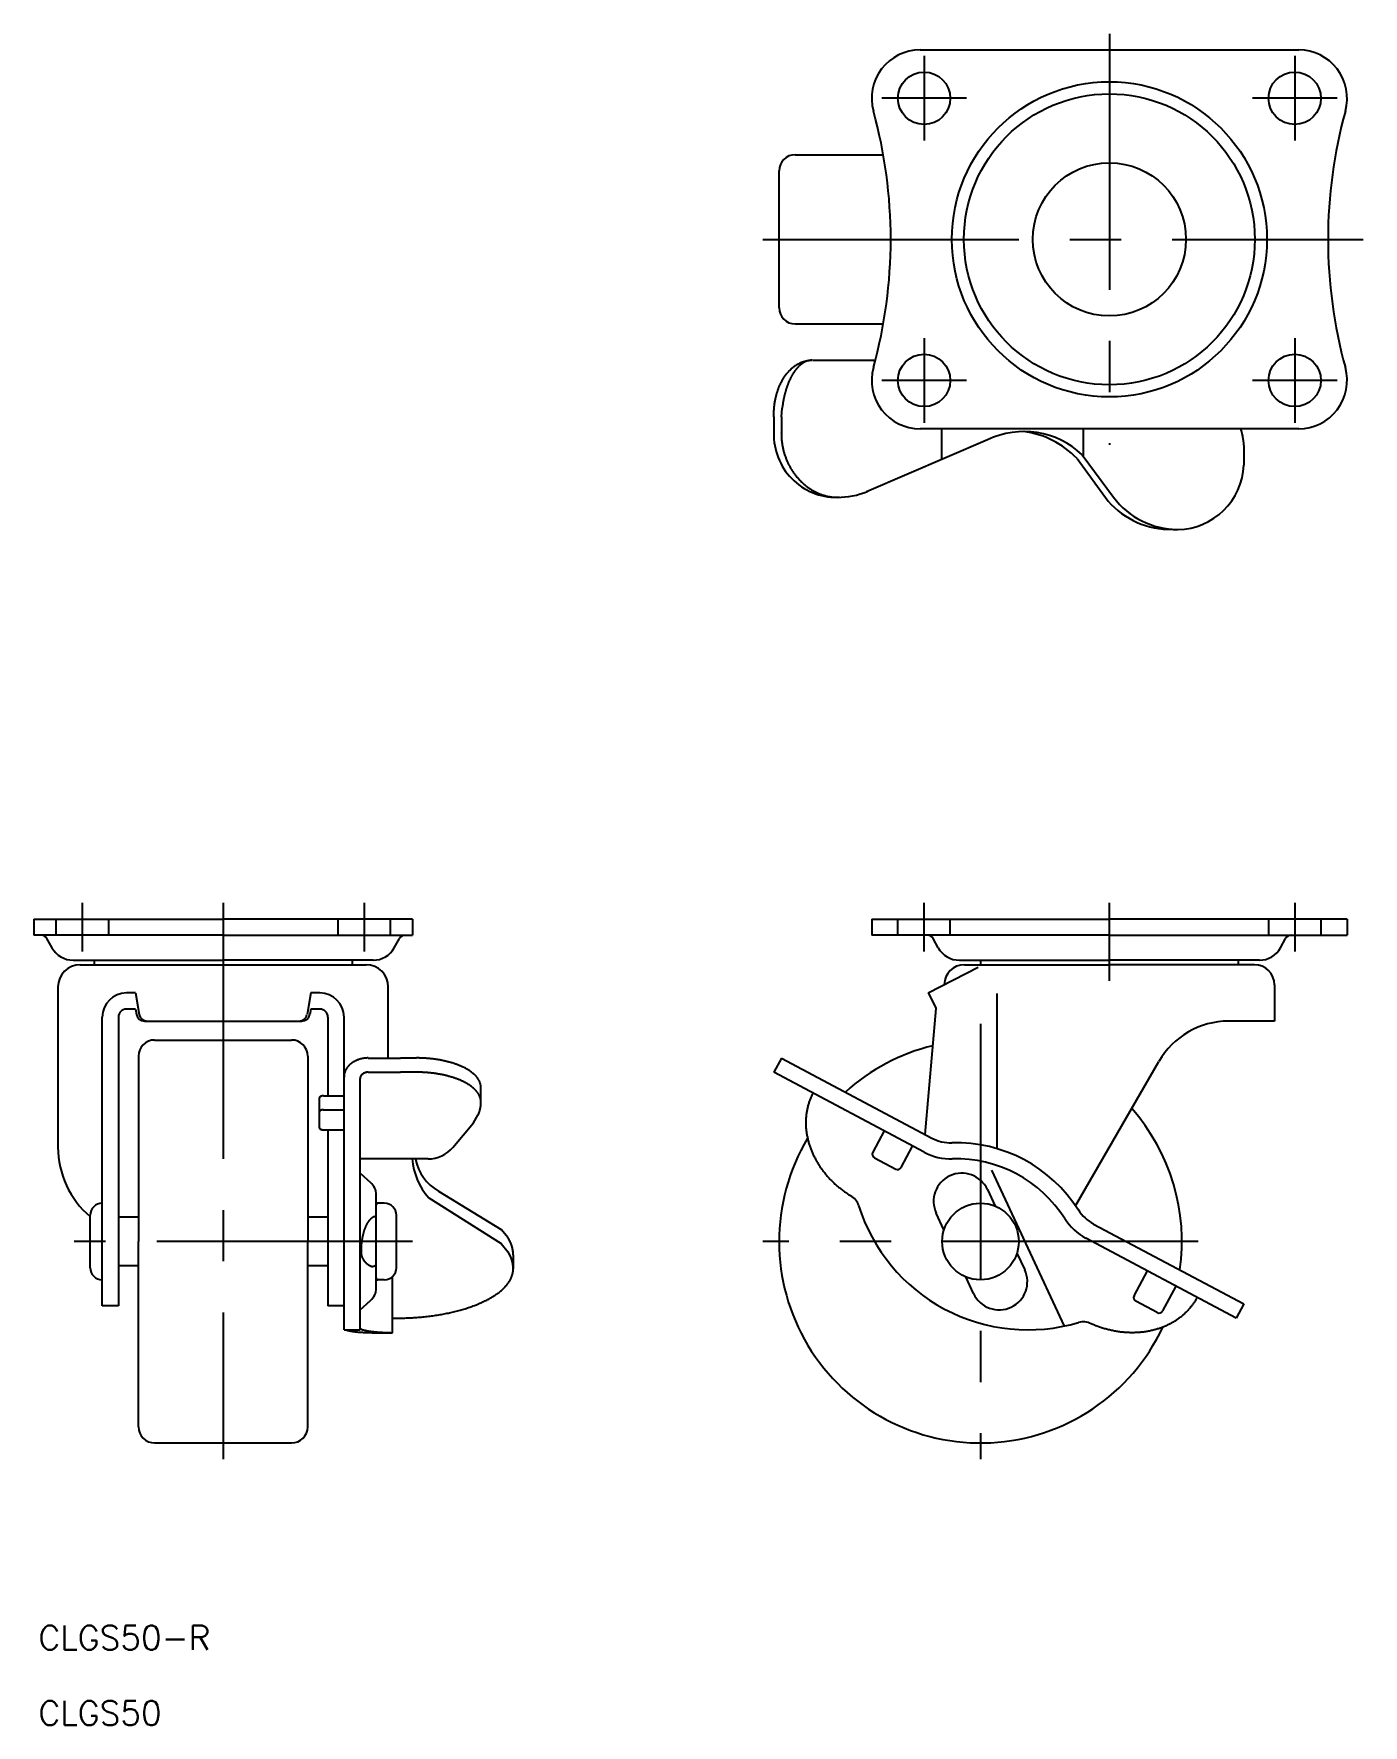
# Model space of a CAD drawing. Extents: x -117 to 48, y -60 to 150.
import ezdxf

# ---------------------------------------------------------------- set-up
doc = ezdxf.new("R2010")
doc.units = 0
doc.linetypes.add('CENTER', pattern=[50.8, 31.75, -6.35, 6.35, -6.35])
doc.linetypes.add('DASHED', pattern=[19.05, 12.7, -6.35])
doc.layers.get('0').update_dxf_attribs({"linetype": 'CONTINUOUS'})
doc.layers.add('CENTER', color=1, linetype='CENTER')
doc.styles.get("Standard").update_dxf_attribs({"font": 'txt.shx', "height": 3, "bigfont": 'bigfont.shx'})

msp = doc.modelspace()

# ---------------------------------------------------------------- texts
at = {"color": 7, "linetype": 'CONTINUOUS'}
for s, p in [('CLGS50-R', (-116.92, -50.66)), ('CLGS50', (-116.92, -60.01))]:
    msp.add_text(s, height=3, dxfattribs=at).set_placement(p)

# ---------------------------------------------------------------- linework, layer by layer
at = {"color": 7, "linetype": 'CONTINUOUS'}
for p, q in [((-7.5, 147.84), (39.5, 147.84)), ((-23, 134.84), (-12.06, 134.84)), ((-25, 115.84), (-25, 132.84)), ((-23, 113.84), (-12.06, 113.84)), ((-20.77, 109.34), (-20.78, 109.34)), ((-20.77, 109.34), (-13.04, 109.34)), ((-24.71, 102.33), (-24.62, 103.38)), ((-25.64, 102.33), (-25.65, 102.42)), ((-25.64, 102.33), (-25.64, 100.33)), ((-24.71, 102.33), (-24.71, 100.33)), ((39.5, 100.84), (-7.5, 100.84)), ((-4.79, 97.02), (-4.79, 100.84)), ((12.78, 97.41), (12.78, 100.84)), ((-24.71, 100.31), (-24.71, 100.33)), ((0.88, 99.46), (-14.13, 93.03)), ((11.98, 97.14), (15.86, 91.87)), ((12.63, 97.61), (16.5, 92.34)), ((32.69, 98.34), (32.69, 96.34)), ((-117.5, 40), (-94, 40)), ((-117.5, 40), (-117.5, 38)), ((-70.5, 40), (-94, 40)), ((-70.5, 40), (-70.5, 38)), ((-13.5, 40), (16, 40)), ((-13.5, 40), (-13.5, 38)), ((45.5, 40), (16, 40)), ((45.5, 40), (45.5, 38)), ((-94, 38), (-117.5, 38)), ((-94, 38), (-70.5, 38)), ((16, 38), (-13.5, 38)), ((16, 38), (45.5, 38)), ((-115.24, 36.45), (-115.87, 37.59)), ((-72.76, 36.45), (-72.13, 37.59)), ((-5.24, 36.45), (-5.87, 37.59)), ((37.24, 36.45), (37.87, 37.59)), ((-112.62, 34.9), (-94, 34.9)), ((-111.75, 34.34), (-76.25, 34.34)), ((-110, 34.9), (-110, 34.34)), ((-75.38, 34.9), (-94, 34.9)), ((-78, 34.9), (-78, 34.34)), ((-6.5, 30.84), (-0.3, 34.03)), ((-2.62, 34.9), (16, 34.9)), ((-2, 34.34), (16, 34.34)), ((0, 34.9), (0, 34.34)), ((34.62, 34.9), (16, 34.9)), ((34, 34.34), (16, 34.34)), ((32, 34.9), (32, 34.34)), ((-114.5, 31.59), (-114.5, 11.71)), ((-73.5, 22.76), (-73.5, 31.59)), ((36.5, 31.84), (36.5, 27.34)), ((-104.88, 30.84), (-106, 30.84)), ((-104.88, 30.84), (-104.41, 28.17)), ((-83.12, 30.84), (-83.59, 28.17)), ((-82, 30.84), (-83.12, 30.84)), ((-6.5, 30.84), (-5.5, 28.9)), ((2.03, 30.76), (2.03, 11.53)), ((-109, -8), (-109, 27.84)), ((-107, 27.84), (-107, -8)), ((-104.88, 28.84), (-106, 28.84)), ((-104.88, 28.84), (-104.76, 28.17)), ((-103.77, 27.34), (-84.23, 27.34)), ((-103.63, 27.34), (-84.37, 27.34)), ((-83.12, 28.84), (-83.24, 28.17)), ((-82, 28.84), (-83.12, 28.84)), ((-81, 27.84), (-81, 18.08)), ((-79, -10.96), (-79, 27.84)), ((-6.87, 13.28), (-5.5, 28.9)), ((36.5, 27.34), (30.8, 27.34)), ((-102.5, 25), (-85.5, 25)), ((-104.5, 23), (-104.5, 0)), ((-83.5, 23), (-83.5, 0)), ((-76, 22.76), (-72, 22.76)), ((-76, 21), (-72, 21)), ((-70, 22.76), (-72, 22.76)), ((-70, 21), (-72, 21)), ((-24.71, 22.76), (-25.64, 21)), ((-6.98, 11.07), (-25.64, 21)), ((-24.71, 22.76), (-6.04, 12.84)), ((11.8, 4.43), (22.14, 22.34)), ((-77, -10.96), (-77, 20.21)), ((-62, 17.35), (-62, 19.08)), ((-82.05, 14.1), (-82.05, 17.83)), ((-81.55, 18.08), (-79, 18.08)), ((-81.63, 16.35), (-79, 16.35)), ((-65.5, 11.68), (-62.93, 14.74)), ((-62.93, 14.74), (-62.37, 15.66)), ((-81.65, 13.85), (-79, 13.85)), ((-81, 13.85), (-81, -8)), ((-11.96, 13.72), (-13.37, 11.07)), ((-9.84, 9.19), (-8.43, 11.84)), ((16.17, 12), (16.27, 12.06)), ((16.27, 12.06), (16.17, 12)), ((-68.56, 10.25), (-77, 10.25)), ((-77, 8.48), (-75.71, 7.32)), ((-13.16, 10.4), (-10.51, 8.99)), ((10.41, -10.49), (1.4, 8.83)), ((0.85, 6.46), (1.81, 4.39)), ((-75, 3.1), (-75, 5.79)), ((-74, 4.75), (-74.8, 4.75)), ((-68.48, 5.43), (-59.49, -0.25)), ((-67.27, 6.26), (-59.51, 1.5)), ((-110.5, -3.25), (-110.5, 3.25)), ((-104.5, 3), (-107, 3)), ((-81, 3), (-83.5, 3)), ((-77, -2.14), (-77, 2.14)), ((-75, -5.79), (-75, 3.1)), ((-72.5, -3.25), (-72.5, 3.25)), ((-4.53, 1.43), (-5.5, 3.51)), ((14.02, 2.17), (32.69, -7.75)), ((-58.63, 0.44), (-59.51, 1.5)), ((31.75, -9.52), (13.08, 0.41)), ((-104.5, -23), (-104.5, 0)), ((-83.5, -23), (-83.5, 0)), ((-59.49, -0.25), (-58.62, -1.31)), ((-58, -1.67), (-58, -3.4)), ((4.53, -1.43), (5.5, -3.51)), ((-104.5, -3), (-107, -3)), ((-81, -3), (-83.5, -3)), ((19.07, -6.74), (20.71, -3.65)), ((-74, -4.75), (-74.8, -4.75)), ((-73, -11.32), (-73, -4.37)), ((-0.85, -6.46), (-1.81, -4.39)), ((24.24, -5.53), (22.6, -8.62)), ((-107, -8), (-109, -8)), ((-79, -8), (-81, -8)), ((-79, -8), (-81, -8)), ((-77, -8.48), (-75.71, -7.32)), ((21.92, -8.83), (19.27, -7.42)), ((32.69, -7.75), (31.75, -9.52)), ((-79, -10.96), (-77, -10.96)), ((-75, -11.32), (-73, -11.32)), ((-102.5, -25), (-85.5, -25))]:
    msp.add_line(p, q, dxfattribs=at)
at = {"color": 3, "linetype": 'DASHED'}
for p, q in [((-114.75, 40), (-114.75, 38)), ((-108.25, 40), (-108.25, 38)), ((-79.75, 40), (-79.75, 38)), ((-73.25, 40), (-73.25, 38)), ((-10.25, 38), (-10.25, 40)), ((-3.75, 38), (-3.75, 40)), ((35.75, 40), (35.75, 38)), ((42.25, 40), (42.25, 38))]:
    msp.add_line(p, q, dxfattribs=at)
at = {"color": 7, "linetype": 'CONTINUOUS'}
for points in [[(-25.65, 102.42, 0), (-25.65, 102.51, 0), (-25.65, 102.59, 0), (-25.65, 102.68, 0), (-25.64, 102.76, 0), (-25.64, 102.85, 0), (-25.64, 102.94, 0), (-25.63, 103.02, 0), (-25.63, 103.11, 0), (-25.62, 103.19, 0), (-25.62, 103.28, 0), (-25.61, 103.36, 0), (-25.6, 103.45, 0), (-25.6, 103.53, 0), (-25.59, 103.62, 0), (-25.58, 103.7, 0), (-25.57, 103.78, 0), (-25.56, 103.87, 0), (-25.55, 103.95, 0), (-25.53, 104.04, 0), (-25.52, 104.12, 0), (-25.51, 104.2, 0), (-25.49, 104.29, 0), (-25.48, 104.37, 0), (-25.46, 104.45, 0), (-25.44, 104.53, 0), (-25.43, 104.61, 0), (-25.41, 104.69, 0), (-25.39, 104.77, 0), (-25.37, 104.85, 0), (-25.35, 104.93, 0), (-25.33, 105.01, 0), (-25.31, 105.09, 0), (-25.29, 105.17, 0), (-25.26, 105.25, 0), (-25.24, 105.33, 0), (-25.21, 105.41, 0), (-25.19, 105.48, 0), (-25.16, 105.56, 0), (-25.14, 105.64, 0), (-25.11, 105.71, 0), (-25.08, 105.79, 0), (-25.06, 105.86, 0), (-25.03, 105.94, 0), (-25, 106.01, 0), (-24.97, 106.08, 0), (-24.94, 106.15, 0), (-24.91, 106.23, 0), (-24.87, 106.3, 0), (-24.84, 106.37, 0), (-24.81, 106.44, 0), (-24.77, 106.51, 0), (-24.74, 106.58, 0), (-24.7, 106.64, 0), (-24.67, 106.71, 0), (-24.63, 106.78, 0), (-24.6, 106.84, 0), (-24.56, 106.91, 0), (-24.52, 106.97, 0), (-24.48, 107.04, 0), (-24.44, 107.1, 0), (-24.4, 107.16, 0), (-24.36, 107.23, 0), (-24.32, 107.29, 0), (-24.28, 107.35, 0), (-24.24, 107.41, 0), (-24.2, 107.47, 0), (-24.16, 107.52, 0), (-24.11, 107.58, 0), (-24.07, 107.64, 0), (-24.02, 107.69, 0), (-23.98, 107.75, 0), (-23.93, 107.8, 0), (-23.89, 107.86, 0), (-23.84, 107.91, 0), (-23.8, 107.96, 0), (-23.75, 108.01, 0), (-23.7, 108.06, 0), (-23.65, 108.11, 0), (-23.6, 108.16, 0), (-23.56, 108.21, 0), (-23.51, 108.25, 0), (-23.46, 108.3, 0), (-23.41, 108.34, 0), (-23.36, 108.39, 0), (-23.31, 108.43, 0), (-23.25, 108.47, 0), (-23.2, 108.51, 0), (-23.15, 108.55, 0), (-23.1, 108.59, 0), (-23.05, 108.63, 0), (-22.99, 108.67, 0), (-22.94, 108.7, 0), (-22.89, 108.74, 0), (-22.83, 108.77, 0), (-22.78, 108.81, 0), (-22.72, 108.84, 0), (-22.67, 108.87, 0), (-22.61, 108.9, 0), (-22.56, 108.93, 0), (-22.5, 108.96, 0), (-22.45, 108.99, 0), (-22.39, 109.01, 0), (-22.33, 109.04, 0), (-22.28, 109.06, 0), (-22.22, 109.09, 0), (-22.16, 109.11, 0), (-22.11, 109.13, 0), (-22.05, 109.15, 0), (-21.99, 109.17, 0), (-21.93, 109.19, 0), (-21.88, 109.2, 0), (-21.82, 109.22, 0), (-21.76, 109.24, 0), (-21.7, 109.25, 0), (-21.64, 109.26, 0), (-21.58, 109.28, 0), (-21.52, 109.29, 0), (-21.47, 109.3, 0), (-21.41, 109.31, 0), (-21.35, 109.31, 0), (-21.29, 109.32, 0), (-21.23, 109.33, 0), (-21.17, 109.33, 0), (-21.11, 109.33, 0), (-21.05, 109.34, 0), (-20.99, 109.34, 0), (-20.93, 109.34, 0), (-20.87, 109.34, 0)], [(-20.85, 109.34, 0), (-20.9, 109.34, 0), (-20.94, 109.34, 0), (-20.98, 109.34, 0), (-21.02, 109.33, 0), (-21.06, 109.33, 0), (-21.1, 109.33, 0), (-21.14, 109.32, 0), (-21.18, 109.32, 0), (-21.22, 109.31, 0), (-21.26, 109.3, 0), (-21.3, 109.3, 0), (-21.34, 109.29, 0), (-21.38, 109.28, 0), (-21.42, 109.27, 0), (-21.46, 109.25, 0), (-21.5, 109.24, 0), (-21.54, 109.23, 0), (-21.58, 109.21, 0), (-21.62, 109.2, 0), (-21.66, 109.18, 0), (-21.7, 109.17, 0), (-21.74, 109.15, 0), (-21.78, 109.13, 0), (-21.82, 109.11, 0), (-21.86, 109.09, 0), (-21.9, 109.07, 0), (-21.93, 109.05, 0), (-21.97, 109.03, 0), (-22.01, 109, 0), (-22.05, 108.98, 0), (-22.09, 108.95, 0), (-22.13, 108.93, 0), (-22.17, 108.9, 0), (-22.2, 108.87, 0), (-22.24, 108.85, 0), (-22.28, 108.82, 0), (-22.32, 108.79, 0), (-22.35, 108.76, 0), (-22.39, 108.73, 0), (-22.43, 108.69, 0), (-22.46, 108.66, 0), (-22.5, 108.63, 0), (-22.54, 108.59, 0), (-22.57, 108.56, 0), (-22.61, 108.52, 0), (-22.65, 108.48, 0), (-22.68, 108.45, 0), (-22.72, 108.41, 0), (-22.75, 108.37, 0), (-22.79, 108.33, 0), (-22.82, 108.29, 0), (-22.86, 108.25, 0), (-22.89, 108.21, 0), (-22.93, 108.16, 0), (-22.96, 108.12, 0), (-22.99, 108.08, 0), (-23.03, 108.03, 0), (-23.06, 107.99, 0), (-23.09, 107.94, 0), (-23.13, 107.89, 0), (-23.16, 107.84, 0), (-23.19, 107.8, 0), (-23.22, 107.75, 0), (-23.26, 107.7, 0), (-23.29, 107.65, 0), (-23.32, 107.6, 0), (-23.35, 107.54, 0), (-23.38, 107.49, 0), (-23.41, 107.44, 0), (-23.44, 107.38, 0), (-23.47, 107.33, 0), (-23.5, 107.28, 0), (-23.53, 107.22, 0), (-23.56, 107.16, 0), (-23.59, 107.11, 0), (-23.62, 107.05, 0), (-23.64, 106.99, 0), (-23.67, 106.93, 0), (-23.7, 106.87, 0), (-23.73, 106.81, 0), (-23.75, 106.75, 0), (-23.78, 106.69, 0), (-23.81, 106.63, 0), (-23.83, 106.57, 0), (-23.86, 106.5, 0), (-23.88, 106.44, 0), (-23.91, 106.38, 0), (-23.93, 106.31, 0), (-23.96, 106.25, 0), (-23.98, 106.18, 0), (-24, 106.12, 0), (-24.03, 106.05, 0), (-24.05, 105.98, 0), (-24.07, 105.92, 0), (-24.09, 105.85, 0), (-24.12, 105.78, 0), (-24.14, 105.71, 0), (-24.16, 105.64, 0), (-24.18, 105.57, 0), (-24.2, 105.5, 0), (-24.22, 105.43, 0), (-24.24, 105.36, 0), (-24.26, 105.29, 0), (-24.28, 105.22, 0), (-24.3, 105.14, 0), (-24.32, 105.07, 0), (-24.33, 105, 0), (-24.35, 104.92, 0), (-24.37, 104.85, 0), (-24.38, 104.77, 0), (-24.4, 104.7, 0), (-24.42, 104.62, 0), (-24.43, 104.55, 0), (-24.45, 104.47, 0), (-24.46, 104.4, 0), (-24.48, 104.32, 0), (-24.49, 104.24, 0), (-24.5, 104.17, 0), (-24.52, 104.09, 0), (-24.53, 104.01, 0), (-24.54, 103.93, 0), (-24.55, 103.86, 0), (-24.57, 103.78, 0), (-24.58, 103.7, 0), (-24.59, 103.62, 0), (-24.6, 103.54, 0), (-24.61, 103.46, 0), (-24.62, 103.38, 0)], [(32.28, 100.84, 0), (32.28, 100.84, 0), (32.29, 100.82, 0), (32.29, 100.79, 0), (32.3, 100.77, 0), (32.31, 100.75, 0), (32.31, 100.72, 0), (32.32, 100.7, 0), (32.33, 100.67, 0), (32.34, 100.65, 0), (32.34, 100.62, 0), (32.35, 100.6, 0), (32.36, 100.57, 0), (32.36, 100.55, 0), (32.37, 100.52, 0), (32.38, 100.5, 0), (32.38, 100.47, 0), (32.39, 100.45, 0), (32.4, 100.42, 0), (32.4, 100.4, 0), (32.41, 100.37, 0), (32.42, 100.34, 0), (32.42, 100.32, 0), (32.43, 100.29, 0), (32.43, 100.27, 0), (32.44, 100.24, 0), (32.45, 100.22, 0), (32.45, 100.19, 0), (32.46, 100.17, 0), (32.46, 100.14, 0), (32.47, 100.12, 0), (32.48, 100.09, 0), (32.48, 100.06, 0), (32.49, 100.04, 0), (32.49, 100.01, 0), (32.5, 99.99, 0), (32.5, 99.96, 0), (32.51, 99.94, 0), (32.51, 99.91, 0), (32.52, 99.89, 0), (32.52, 99.86, 0), (32.53, 99.83, 0), (32.53, 99.81, 0), (32.54, 99.78, 0), (32.54, 99.76, 0), (32.55, 99.73, 0), (32.55, 99.7, 0), (32.56, 99.68, 0), (32.56, 99.65, 0), (32.56, 99.63, 0), (32.57, 99.6, 0), (32.57, 99.57, 0), (32.58, 99.55, 0), (32.58, 99.52, 0), (32.58, 99.5, 0), (32.59, 99.47, 0), (32.59, 99.44, 0), (32.6, 99.42, 0), (32.6, 99.39, 0), (32.6, 99.37, 0), (32.61, 99.34, 0), (32.61, 99.31, 0), (32.61, 99.29, 0), (32.62, 99.26, 0), (32.62, 99.24, 0), (32.62, 99.21, 0), (32.63, 99.18, 0), (32.63, 99.16, 0), (32.63, 99.13, 0), (32.64, 99.1, 0), (32.64, 99.08, 0), (32.64, 99.05, 0), (32.64, 99.03, 0), (32.65, 99, 0), (32.65, 98.97, 0), (32.65, 98.95, 0), (32.65, 98.92, 0), (32.66, 98.89, 0), (32.66, 98.87, 0), (32.66, 98.84, 0), (32.66, 98.82, 0), (32.66, 98.79, 0), (32.67, 98.76, 0), (32.67, 98.74, 0), (32.67, 98.71, 0), (32.67, 98.68, 0), (32.67, 98.66, 0), (32.67, 98.63, 0), (32.68, 98.61, 0), (32.68, 98.58, 0), (32.68, 98.55, 0), (32.68, 98.53, 0), (32.68, 98.5, 0), (32.68, 98.47, 0), (32.68, 98.45, 0), (32.68, 98.42, 0), (32.69, 98.39, 0), (32.69, 98.37, 0), (32.69, 98.34, 0), (32.69, 98.31, 0), (32.69, 98.29, 0), (32.69, 98.26, 0), (32.69, 98.24, 0)], [(-24.71, 100.31, 0), (-24.71, 100.21, 0), (-24.71, 100.11, 0), (-24.71, 100.02, 0), (-24.71, 99.92, 0), (-24.7, 99.82, 0), (-24.7, 99.72, 0), (-24.69, 99.62, 0), (-24.69, 99.52, 0), (-24.68, 99.42, 0), (-24.67, 99.32, 0), (-24.66, 99.22, 0), (-24.65, 99.12, 0), (-24.63, 99.02, 0), (-24.62, 98.92, 0), (-24.6, 98.82, 0), (-24.58, 98.72, 0), (-24.57, 98.62, 0), (-24.55, 98.52, 0), (-24.53, 98.42, 0), (-24.5, 98.32, 0), (-24.48, 98.22, 0), (-24.46, 98.12, 0), (-24.43, 98.03, 0), (-24.4, 97.93, 0), (-24.38, 97.83, 0), (-24.35, 97.73, 0), (-24.32, 97.64, 0), (-24.28, 97.54, 0), (-24.25, 97.44, 0), (-24.22, 97.35, 0), (-24.18, 97.25, 0), (-24.15, 97.16, 0), (-24.11, 97.06, 0), (-24.07, 96.97, 0), (-24.03, 96.87, 0), (-23.99, 96.78, 0), (-23.95, 96.69, 0), (-23.9, 96.6, 0), (-23.86, 96.5, 0), (-23.81, 96.41, 0), (-23.77, 96.32, 0), (-23.72, 96.23, 0), (-23.67, 96.14, 0), (-23.62, 96.05, 0), (-23.57, 95.97, 0), (-23.52, 95.88, 0), (-23.47, 95.79, 0), (-23.41, 95.71, 0), (-23.36, 95.62, 0), (-23.3, 95.54, 0), (-23.25, 95.45, 0), (-23.19, 95.37, 0), (-23.13, 95.29, 0), (-23.07, 95.21, 0), (-23.01, 95.13, 0), (-22.95, 95.05, 0), (-22.88, 94.97, 0), (-22.82, 94.89, 0), (-22.76, 94.82, 0), (-22.69, 94.74, 0), (-22.63, 94.67, 0), (-22.56, 94.59, 0), (-22.49, 94.52, 0), (-22.42, 94.45, 0), (-22.35, 94.38, 0), (-22.28, 94.31, 0), (-22.21, 94.24, 0), (-22.14, 94.17, 0), (-22.07, 94.1, 0), (-22, 94.04, 0), (-21.92, 93.97, 0), (-21.85, 93.91, 0), (-21.77, 93.85, 0), (-21.7, 93.78, 0), (-21.62, 93.72, 0), (-21.54, 93.66, 0), (-21.46, 93.61, 0), (-21.39, 93.55, 0), (-21.31, 93.49, 0), (-21.23, 93.44, 0), (-21.15, 93.39, 0), (-21.07, 93.33, 0), (-20.99, 93.28, 0), (-20.9, 93.23, 0), (-20.82, 93.19, 0), (-20.74, 93.14, 0), (-20.66, 93.09, 0), (-20.57, 93.05, 0), (-20.49, 93.01, 0), (-20.4, 92.96, 0), (-20.32, 92.92, 0), (-20.23, 92.88, 0), (-20.15, 92.85, 0), (-20.06, 92.81, 0), (-19.98, 92.77, 0), (-19.89, 92.74, 0), (-19.8, 92.71, 0), (-19.72, 92.67, 0), (-19.63, 92.64, 0), (-19.54, 92.62, 0), (-19.45, 92.59, 0), (-19.36, 92.56, 0), (-19.28, 92.54, 0), (-19.19, 92.52, 0), (-19.1, 92.49, 0), (-19.01, 92.47, 0), (-18.92, 92.45, 0), (-18.83, 92.44, 0), (-18.74, 92.42, 0), (-18.66, 92.41, 0), (-18.57, 92.39, 0), (-18.48, 92.38, 0), (-18.39, 92.37, 0), (-18.3, 92.36, 0), (-18.21, 92.35, 0), (-18.12, 92.35, 0), (-18.03, 92.34, 0), (-17.94, 92.34, 0), (-17.85, 92.34, 0), (-17.77, 92.34, 0), (-17.68, 92.34, 0), (-17.59, 92.34, 0), (-17.5, 92.34, 0)], [(-76, 22.77, 0), (-76.04, 22.77, 0), (-76.07, 22.77, 0), (-76.11, 22.77, 0), (-76.15, 22.76, 0), (-76.18, 22.76, 0), (-76.22, 22.76, 0), (-76.26, 22.76, 0), (-76.29, 22.76, 0), (-76.33, 22.75, 0), (-76.37, 22.75, 0), (-76.4, 22.75, 0), (-76.44, 22.74, 0), (-76.48, 22.74, 0), (-76.51, 22.73, 0), (-76.55, 22.73, 0), (-76.58, 22.72, 0), (-76.62, 22.72, 0), (-76.66, 22.71, 0), (-76.69, 22.7, 0), (-76.73, 22.7, 0), (-76.76, 22.69, 0), (-76.8, 22.68, 0), (-76.84, 22.67, 0), (-76.87, 22.67, 0), (-76.91, 22.66, 0), (-76.94, 22.65, 0), (-76.98, 22.64, 0), (-77.01, 22.63, 0), (-77.04, 22.62, 0), (-77.08, 22.61, 0), (-77.11, 22.6, 0), (-77.15, 22.59, 0), (-77.18, 22.58, 0), (-77.22, 22.56, 0), (-77.25, 22.55, 0), (-77.28, 22.54, 0), (-77.32, 22.53, 0), (-77.35, 22.52, 0), (-77.38, 22.5, 0), (-77.41, 22.49, 0), (-77.45, 22.47, 0), (-77.48, 22.46, 0), (-77.51, 22.45, 0), (-77.54, 22.43, 0), (-77.57, 22.42, 0), (-77.6, 22.4, 0), (-77.64, 22.39, 0), (-77.67, 22.37, 0), (-77.7, 22.35, 0), (-77.73, 22.34, 0), (-77.76, 22.32, 0), (-77.79, 22.3, 0), (-77.82, 22.29, 0), (-77.85, 22.27, 0), (-77.87, 22.25, 0), (-77.9, 22.23, 0), (-77.93, 22.21, 0), (-77.96, 22.19, 0), (-77.99, 22.17, 0), (-78.01, 22.16, 0), (-78.04, 22.14, 0), (-78.07, 22.12, 0), (-78.09, 22.1, 0), (-78.12, 22.08, 0), (-78.15, 22.05, 0), (-78.17, 22.03, 0), (-78.2, 22.01, 0), (-78.22, 21.99, 0), (-78.25, 21.97, 0), (-78.27, 21.95, 0), (-78.3, 21.93, 0), (-78.32, 21.9, 0), (-78.34, 21.88, 0), (-78.36, 21.86, 0), (-78.39, 21.84, 0), (-78.41, 21.81, 0), (-78.43, 21.79, 0), (-78.45, 21.76, 0), (-78.47, 21.74, 0), (-78.49, 21.72, 0), (-78.51, 21.69, 0), (-78.53, 21.67, 0), (-78.55, 21.64, 0), (-78.57, 21.62, 0), (-78.59, 21.59, 0), (-78.61, 21.57, 0), (-78.63, 21.54, 0), (-78.65, 21.52, 0), (-78.66, 21.49, 0), (-78.68, 21.47, 0), (-78.7, 21.44, 0), (-78.71, 21.41, 0), (-78.73, 21.39, 0), (-78.74, 21.36, 0), (-78.76, 21.34, 0), (-78.77, 21.31, 0), (-78.79, 21.28, 0), (-78.8, 21.25, 0), (-78.81, 21.23, 0), (-78.82, 21.2, 0), (-78.84, 21.17, 0), (-78.85, 21.15, 0), (-78.86, 21.12, 0), (-78.87, 21.09, 0), (-78.88, 21.06, 0), (-78.89, 21.03, 0), (-78.9, 21.01, 0), (-78.91, 20.98, 0), (-78.92, 20.95, 0), (-78.93, 20.92, 0), (-78.93, 20.89, 0), (-78.94, 20.86, 0), (-78.95, 20.84, 0), (-78.96, 20.81, 0), (-78.96, 20.78, 0), (-78.97, 20.75, 0), (-78.97, 20.72, 0), (-78.98, 20.69, 0), (-78.98, 20.66, 0), (-78.99, 20.64, 0), (-78.99, 20.61, 0), (-78.99, 20.58, 0), (-78.99, 20.55, 0), (-79, 20.52, 0), (-79, 20.49, 0), (-79, 20.46, 0), (-79, 20.43, 0), (-79, 20.4, 0)], [(-76, 21, 0), (-76.01, 21, 0), (-76.02, 21, 0), (-76.04, 21, 0), (-76.05, 21, 0), (-76.06, 21, 0), (-76.07, 21, 0), (-76.09, 21, 0), (-76.1, 21, 0), (-76.11, 21, 0), (-76.12, 21, 0), (-76.13, 20.99, 0), (-76.15, 20.99, 0), (-76.16, 20.99, 0), (-76.17, 20.99, 0), (-76.18, 20.99, 0), (-76.19, 20.99, 0), (-76.21, 20.98, 0), (-76.22, 20.98, 0), (-76.23, 20.98, 0), (-76.24, 20.98, 0), (-76.25, 20.98, 0), (-76.27, 20.97, 0), (-76.28, 20.97, 0), (-76.29, 20.97, 0), (-76.3, 20.96, 0), (-76.31, 20.96, 0), (-76.33, 20.96, 0), (-76.34, 20.96, 0), (-76.35, 20.95, 0), (-76.36, 20.95, 0), (-76.37, 20.95, 0), (-76.38, 20.94, 0), (-76.39, 20.94, 0), (-76.4, 20.93, 0), (-76.42, 20.93, 0), (-76.43, 20.93, 0), (-76.44, 20.92, 0), (-76.45, 20.92, 0), (-76.46, 20.91, 0), (-76.47, 20.91, 0), (-76.48, 20.9, 0), (-76.49, 20.9, 0), (-76.5, 20.89, 0), (-76.51, 20.89, 0), (-76.52, 20.88, 0), (-76.53, 20.88, 0), (-76.55, 20.87, 0), (-76.56, 20.87, 0), (-76.57, 20.86, 0), (-76.58, 20.86, 0), (-76.59, 20.85, 0), (-76.6, 20.85, 0), (-76.61, 20.84, 0), (-76.61, 20.83, 0), (-76.62, 20.83, 0), (-76.63, 20.82, 0), (-76.64, 20.82, 0), (-76.65, 20.81, 0), (-76.66, 20.8, 0), (-76.67, 20.8, 0), (-76.68, 20.79, 0), (-76.69, 20.78, 0), (-76.7, 20.78, 0), (-76.71, 20.77, 0), (-76.72, 20.76, 0), (-76.72, 20.76, 0), (-76.73, 20.75, 0), (-76.74, 20.74, 0), (-76.75, 20.74, 0), (-76.76, 20.73, 0), (-76.76, 20.72, 0), (-76.77, 20.71, 0), (-76.78, 20.71, 0), (-76.79, 20.7, 0), (-76.8, 20.69, 0), (-76.8, 20.68, 0), (-76.81, 20.68, 0), (-76.82, 20.67, 0), (-76.82, 20.66, 0), (-76.83, 20.65, 0), (-76.84, 20.64, 0), (-76.84, 20.64, 0), (-76.85, 20.63, 0), (-76.86, 20.62, 0), (-76.86, 20.61, 0), (-76.87, 20.6, 0), (-76.88, 20.59, 0), (-76.88, 20.59, 0), (-76.89, 20.58, 0), (-76.89, 20.57, 0), (-76.9, 20.56, 0), (-76.9, 20.55, 0), (-76.91, 20.54, 0), (-76.91, 20.53, 0), (-76.92, 20.52, 0), (-76.92, 20.52, 0), (-76.93, 20.51, 0), (-76.93, 20.5, 0), (-76.94, 20.49, 0), (-76.94, 20.48, 0), (-76.95, 20.47, 0), (-76.95, 20.46, 0), (-76.95, 20.45, 0), (-76.96, 20.44, 0), (-76.96, 20.43, 0), (-76.96, 20.42, 0), (-76.97, 20.41, 0), (-76.97, 20.41, 0), (-76.97, 20.4, 0), (-76.98, 20.39, 0), (-76.98, 20.38, 0), (-76.98, 20.37, 0), (-76.98, 20.36, 0), (-76.98, 20.35, 0), (-76.99, 20.34, 0), (-76.99, 20.33, 0), (-76.99, 20.32, 0), (-76.99, 20.31, 0), (-76.99, 20.3, 0), (-76.99, 20.29, 0), (-77, 20.28, 0), (-77, 20.27, 0), (-77, 20.26, 0), (-77, 20.25, 0), (-77, 20.24, 0), (-77, 20.23, 0), (-77, 20.22, 0), (-77, 20.21, 0)], [(-62, 19.09, 0), (-62, 19.13, 0), (-62, 19.18, 0), (-62.01, 19.23, 0), (-62.01, 19.27, 0), (-62.01, 19.32, 0), (-62.02, 19.36, 0), (-62.03, 19.41, 0), (-62.04, 19.45, 0), (-62.05, 19.5, 0), (-62.06, 19.54, 0), (-62.07, 19.58, 0), (-62.09, 19.63, 0), (-62.1, 19.67, 0), (-62.12, 19.72, 0), (-62.13, 19.76, 0), (-62.15, 19.81, 0), (-62.17, 19.85, 0), (-62.19, 19.9, 0), (-62.22, 19.94, 0), (-62.24, 19.98, 0), (-62.26, 20.03, 0), (-62.29, 20.07, 0), (-62.32, 20.11, 0), (-62.34, 20.16, 0), (-62.37, 20.2, 0), (-62.4, 20.24, 0), (-62.43, 20.29, 0), (-62.47, 20.33, 0), (-62.5, 20.37, 0), (-62.54, 20.41, 0), (-62.57, 20.46, 0), (-62.61, 20.5, 0), (-62.65, 20.54, 0), (-62.69, 20.58, 0), (-62.73, 20.62, 0), (-62.77, 20.66, 0), (-62.81, 20.7, 0), (-62.85, 20.74, 0), (-62.9, 20.78, 0), (-62.94, 20.82, 0), (-62.99, 20.86, 0), (-63.04, 20.9, 0), (-63.09, 20.94, 0), (-63.14, 20.98, 0), (-63.19, 21.02, 0), (-63.24, 21.06, 0), (-63.29, 21.1, 0), (-63.35, 21.13, 0), (-63.4, 21.17, 0), (-63.46, 21.21, 0), (-63.52, 21.24, 0), (-63.57, 21.28, 0), (-63.63, 21.32, 0), (-63.69, 21.35, 0), (-63.75, 21.39, 0), (-63.82, 21.42, 0), (-63.88, 21.46, 0), (-63.94, 21.49, 0), (-64.01, 21.53, 0), (-64.07, 21.56, 0), (-64.14, 21.59, 0), (-64.21, 21.63, 0), (-64.27, 21.66, 0), (-64.34, 21.69, 0), (-64.41, 21.72, 0), (-64.48, 21.75, 0), (-64.55, 21.78, 0), (-64.63, 21.81, 0), (-64.7, 21.84, 0), (-64.77, 21.87, 0), (-64.85, 21.9, 0), (-64.92, 21.93, 0), (-65, 21.96, 0), (-65.08, 21.99, 0), (-65.16, 22.02, 0), (-65.23, 22.04, 0), (-65.31, 22.07, 0), (-65.39, 22.1, 0), (-65.47, 22.12, 0), (-65.56, 22.15, 0), (-65.64, 22.17, 0), (-65.72, 22.2, 0), (-65.8, 22.22, 0), (-65.89, 22.24, 0), (-65.97, 22.27, 0), (-66.06, 22.29, 0), (-66.14, 22.31, 0), (-66.23, 22.33, 0), (-66.32, 22.35, 0), (-66.4, 22.37, 0), (-66.49, 22.39, 0), (-66.58, 22.41, 0), (-66.67, 22.43, 0), (-66.76, 22.45, 0), (-66.85, 22.47, 0), (-66.94, 22.49, 0), (-67.03, 22.5, 0), (-67.12, 22.52, 0), (-67.21, 22.54, 0), (-67.3, 22.55, 0), (-67.4, 22.57, 0), (-67.49, 22.58, 0), (-67.58, 22.6, 0), (-67.68, 22.61, 0), (-67.77, 22.62, 0), (-67.87, 22.63, 0), (-67.96, 22.65, 0), (-68.06, 22.66, 0), (-68.15, 22.67, 0), (-68.25, 22.68, 0), (-68.34, 22.69, 0), (-68.44, 22.7, 0), (-68.54, 22.71, 0), (-68.63, 22.71, 0), (-68.73, 22.72, 0), (-68.83, 22.73, 0), (-68.92, 22.73, 0), (-69.02, 22.74, 0), (-69.12, 22.75, 0), (-69.22, 22.75, 0), (-69.31, 22.75, 0), (-69.41, 22.76, 0), (-69.51, 22.76, 0), (-69.61, 22.76, 0), (-69.71, 22.77, 0), (-69.8, 22.77, 0), (-69.9, 22.77, 0), (-70, 22.77, 0)], [(-62, 17.27, 0), (-62, 17.32, 0), (-62, 17.37, 0), (-62.01, 17.41, 0), (-62.01, 17.46, 0), (-62.01, 17.5, 0), (-62.02, 17.55, 0), (-62.03, 17.59, 0), (-62.04, 17.64, 0), (-62.05, 17.68, 0), (-62.06, 17.73, 0), (-62.07, 17.78, 0), (-62.09, 17.82, 0), (-62.1, 17.87, 0), (-62.12, 17.91, 0), (-62.13, 17.96, 0), (-62.15, 18, 0), (-62.17, 18.05, 0), (-62.19, 18.09, 0), (-62.22, 18.14, 0), (-62.24, 18.18, 0), (-62.26, 18.22, 0), (-62.29, 18.27, 0), (-62.32, 18.31, 0), (-62.34, 18.36, 0), (-62.37, 18.4, 0), (-62.4, 18.44, 0), (-62.43, 18.49, 0), (-62.47, 18.53, 0), (-62.5, 18.57, 0), (-62.54, 18.62, 0), (-62.57, 18.66, 0), (-62.61, 18.7, 0), (-62.65, 18.74, 0), (-62.69, 18.78, 0), (-62.73, 18.83, 0), (-62.77, 18.87, 0), (-62.81, 18.91, 0), (-62.85, 18.95, 0), (-62.9, 18.99, 0), (-62.94, 19.03, 0), (-62.99, 19.07, 0), (-63.04, 19.11, 0), (-63.09, 19.15, 0), (-63.14, 19.19, 0), (-63.19, 19.23, 0), (-63.24, 19.27, 0), (-63.29, 19.31, 0), (-63.35, 19.35, 0), (-63.4, 19.38, 0), (-63.46, 19.42, 0), (-63.52, 19.46, 0), (-63.57, 19.49, 0), (-63.63, 19.53, 0), (-63.69, 19.57, 0), (-63.75, 19.6, 0), (-63.82, 19.64, 0), (-63.88, 19.67, 0), (-63.94, 19.71, 0), (-64.01, 19.74, 0), (-64.07, 19.78, 0), (-64.14, 19.81, 0), (-64.21, 19.84, 0), (-64.27, 19.88, 0), (-64.34, 19.91, 0), (-64.41, 19.94, 0), (-64.48, 19.97, 0), (-64.55, 20.01, 0), (-64.63, 20.04, 0), (-64.7, 20.07, 0), (-64.77, 20.1, 0), (-64.85, 20.13, 0), (-64.92, 20.16, 0), (-65, 20.18, 0), (-65.08, 20.21, 0), (-65.16, 20.24, 0), (-65.23, 20.27, 0), (-65.31, 20.3, 0), (-65.39, 20.32, 0), (-65.47, 20.35, 0), (-65.56, 20.37, 0), (-65.64, 20.4, 0), (-65.72, 20.42, 0), (-65.8, 20.45, 0), (-65.89, 20.47, 0), (-65.97, 20.49, 0), (-66.06, 20.52, 0), (-66.14, 20.54, 0), (-66.23, 20.56, 0), (-66.32, 20.58, 0), (-66.4, 20.6, 0), (-66.49, 20.62, 0), (-66.58, 20.64, 0), (-66.67, 20.66, 0), (-66.76, 20.68, 0), (-66.85, 20.7, 0), (-66.94, 20.72, 0), (-67.03, 20.74, 0), (-67.12, 20.75, 0), (-67.21, 20.77, 0), (-67.3, 20.78, 0), (-67.4, 20.8, 0), (-67.49, 20.81, 0), (-67.58, 20.83, 0), (-67.68, 20.84, 0), (-67.77, 20.85, 0), (-67.87, 20.87, 0), (-67.96, 20.88, 0), (-68.06, 20.89, 0), (-68.15, 20.9, 0), (-68.25, 20.91, 0), (-68.34, 20.92, 0), (-68.44, 20.93, 0), (-68.54, 20.94, 0), (-68.63, 20.95, 0), (-68.73, 20.95, 0), (-68.83, 20.96, 0), (-68.92, 20.97, 0), (-69.02, 20.97, 0), (-69.12, 20.98, 0), (-69.22, 20.98, 0), (-69.31, 20.99, 0), (-69.41, 20.99, 0), (-69.51, 20.99, 0), (-69.61, 21, 0), (-69.71, 21, 0), (-69.8, 21, 0), (-69.9, 21, 0), (-70, 21, 0)], [(-81.55, 18.08, 0), (-81.56, 18.08, 0), (-81.56, 18.08, 0), (-81.57, 18.08, 0), (-81.57, 18.08, 0), (-81.58, 18.08, 0), (-81.59, 18.08, 0), (-81.59, 18.08, 0), (-81.6, 18.08, 0), (-81.6, 18.08, 0), (-81.61, 18.08, 0), (-81.62, 18.08, 0), (-81.62, 18.08, 0), (-81.63, 18.08, 0), (-81.64, 18.08, 0), (-81.64, 18.08, 0), (-81.65, 18.08, 0), (-81.65, 18.08, 0), (-81.66, 18.08, 0), (-81.67, 18.08, 0), (-81.67, 18.07, 0), (-81.68, 18.07, 0), (-81.68, 18.07, 0), (-81.69, 18.07, 0), (-81.69, 18.07, 0), (-81.7, 18.07, 0), (-81.71, 18.07, 0), (-81.71, 18.07, 0), (-81.72, 18.07, 0), (-81.72, 18.07, 0), (-81.73, 18.07, 0), (-81.74, 18.06, 0), (-81.74, 18.06, 0), (-81.75, 18.06, 0), (-81.75, 18.06, 0), (-81.76, 18.06, 0), (-81.76, 18.06, 0), (-81.77, 18.06, 0), (-81.77, 18.06, 0), (-81.78, 18.05, 0), (-81.79, 18.05, 0), (-81.79, 18.05, 0), (-81.8, 18.05, 0), (-81.8, 18.05, 0), (-81.81, 18.05, 0), (-81.81, 18.04, 0), (-81.82, 18.04, 0), (-81.82, 18.04, 0), (-81.83, 18.04, 0), (-81.83, 18.04, 0), (-81.84, 18.04, 0), (-81.84, 18.03, 0), (-81.85, 18.03, 0), (-81.85, 18.03, 0), (-81.86, 18.03, 0), (-81.86, 18.03, 0), (-81.87, 18.03, 0), (-81.87, 18.02, 0), (-81.88, 18.02, 0), (-81.88, 18.02, 0), (-81.89, 18.02, 0), (-81.89, 18.02, 0), (-81.89, 18.01, 0), (-81.9, 18.01, 0), (-81.9, 18.01, 0), (-81.91, 18.01, 0), (-81.91, 18, 0), (-81.92, 18, 0), (-81.92, 18, 0), (-81.92, 18, 0), (-81.93, 18, 0), (-81.93, 17.99, 0), (-81.94, 17.99, 0), (-81.94, 17.99, 0), (-81.94, 17.99, 0), (-81.95, 17.98, 0), (-81.95, 17.98, 0), (-81.95, 17.98, 0), (-81.96, 17.98, 0), (-81.96, 17.97, 0), (-81.97, 17.97, 0), (-81.97, 17.97, 0), (-81.97, 17.97, 0), (-81.98, 17.96, 0), (-81.98, 17.96, 0), (-81.98, 17.96, 0), (-81.98, 17.96, 0), (-81.99, 17.95, 0), (-81.99, 17.95, 0), (-81.99, 17.95, 0), (-82, 17.94, 0), (-82, 17.94, 0), (-82, 17.94, 0), (-82, 17.94, 0), (-82.01, 17.93, 0), (-82.01, 17.93, 0), (-82.01, 17.93, 0), (-82.01, 17.92, 0), (-82.02, 17.92, 0), (-82.02, 17.92, 0), (-82.02, 17.92, 0), (-82.02, 17.91, 0), (-82.02, 17.91, 0), (-82.03, 17.91, 0), (-82.03, 17.9, 0), (-82.03, 17.9, 0), (-82.03, 17.9, 0), (-82.03, 17.9, 0), (-82.03, 17.89, 0), (-82.04, 17.89, 0), (-82.04, 17.89, 0), (-82.04, 17.88, 0), (-82.04, 17.88, 0), (-82.04, 17.88, 0), (-82.04, 17.87, 0), (-82.04, 17.87, 0), (-82.04, 17.87, 0), (-82.05, 17.87, 0), (-82.05, 17.86, 0), (-82.05, 17.86, 0), (-82.05, 17.86, 0), (-82.05, 17.85, 0), (-82.05, 17.85, 0), (-82.05, 17.85, 0), (-82.05, 17.84, 0), (-82.05, 17.84, 0), (-82.05, 17.84, 0), (-82.05, 17.84, 0), (-82.05, 17.83, 0)], [(-62.37, 15.66, 0), (-62.36, 15.67, 0), (-62.36, 15.69, 0), (-62.35, 15.7, 0), (-62.34, 15.71, 0), (-62.34, 15.72, 0), (-62.33, 15.74, 0), (-62.33, 15.75, 0), (-62.32, 15.76, 0), (-62.32, 15.77, 0), (-62.31, 15.79, 0), (-62.31, 15.8, 0), (-62.3, 15.81, 0), (-62.3, 15.82, 0), (-62.29, 15.83, 0), (-62.29, 15.85, 0), (-62.28, 15.86, 0), (-62.28, 15.87, 0), (-62.27, 15.88, 0), (-62.27, 15.9, 0), (-62.26, 15.91, 0), (-62.26, 15.92, 0), (-62.25, 15.93, 0), (-62.25, 15.95, 0), (-62.24, 15.96, 0), (-62.24, 15.97, 0), (-62.23, 15.98, 0), (-62.23, 16, 0), (-62.22, 16.01, 0), (-62.22, 16.02, 0), (-62.22, 16.03, 0), (-62.21, 16.05, 0), (-62.21, 16.06, 0), (-62.2, 16.07, 0), (-62.2, 16.08, 0), (-62.19, 16.1, 0), (-62.19, 16.11, 0), (-62.19, 16.12, 0), (-62.18, 16.13, 0), (-62.18, 16.15, 0), (-62.17, 16.16, 0), (-62.17, 16.17, 0), (-62.17, 16.18, 0), (-62.16, 16.2, 0), (-62.16, 16.21, 0), (-62.15, 16.22, 0), (-62.15, 16.23, 0), (-62.15, 16.25, 0), (-62.14, 16.26, 0), (-62.14, 16.27, 0), (-62.14, 16.28, 0), (-62.13, 16.3, 0), (-62.13, 16.31, 0), (-62.13, 16.32, 0), (-62.12, 16.33, 0), (-62.12, 16.35, 0), (-62.12, 16.36, 0), (-62.11, 16.37, 0), (-62.11, 16.38, 0), (-62.11, 16.4, 0), (-62.1, 16.41, 0), (-62.1, 16.42, 0), (-62.1, 16.44, 0), (-62.09, 16.45, 0), (-62.09, 16.46, 0), (-62.09, 16.47, 0), (-62.09, 16.49, 0), (-62.08, 16.5, 0), (-62.08, 16.51, 0), (-62.08, 16.52, 0), (-62.08, 16.54, 0), (-62.07, 16.55, 0), (-62.07, 16.56, 0), (-62.07, 16.57, 0), (-62.07, 16.59, 0), (-62.06, 16.6, 0), (-62.06, 16.61, 0), (-62.06, 16.63, 0), (-62.06, 16.64, 0), (-62.05, 16.65, 0), (-62.05, 16.66, 0), (-62.05, 16.68, 0), (-62.05, 16.69, 0), (-62.05, 16.7, 0), (-62.04, 16.71, 0), (-62.04, 16.73, 0), (-62.04, 16.74, 0), (-62.04, 16.75, 0), (-62.04, 16.76, 0), (-62.03, 16.78, 0), (-62.03, 16.79, 0), (-62.03, 16.8, 0), (-62.03, 16.82, 0), (-62.03, 16.83, 0), (-62.03, 16.84, 0), (-62.02, 16.85, 0), (-62.02, 16.87, 0), (-62.02, 16.88, 0), (-62.02, 16.89, 0), (-62.02, 16.9, 0), (-62.02, 16.92, 0), (-62.02, 16.93, 0), (-62.01, 16.94, 0), (-62.01, 16.96, 0), (-62.01, 16.97, 0), (-62.01, 16.98, 0), (-62.01, 16.99, 0), (-62.01, 17.01, 0), (-62.01, 17.02, 0), (-62.01, 17.03, 0), (-62.01, 17.04, 0), (-62.01, 17.06, 0), (-62.01, 17.07, 0), (-62, 17.08, 0), (-62, 17.1, 0), (-62, 17.11, 0), (-62, 17.12, 0), (-62, 17.13, 0), (-62, 17.15, 0), (-62, 17.16, 0), (-62, 17.17, 0), (-62, 17.18, 0), (-62, 17.2, 0), (-62, 17.21, 0), (-62, 17.22, 0), (-62, 17.24, 0), (-62, 17.25, 0), (-62, 17.26, 0), (-62, 17.27, 0)], [(-20.79, 18.42, 0), (-20.84, 18.33, 0), (-20.88, 18.23, 0), (-20.93, 18.14, 0), (-20.98, 18.04, 0), (-21.02, 17.94, 0), (-21.06, 17.85, 0), (-21.1, 17.75, 0), (-21.14, 17.65, 0), (-21.18, 17.55, 0), (-21.22, 17.45, 0), (-21.25, 17.35, 0), (-21.29, 17.25, 0), (-21.32, 17.15, 0), (-21.35, 17.05, 0), (-21.38, 16.95, 0), (-21.41, 16.84, 0), (-21.44, 16.74, 0), (-21.46, 16.64, 0), (-21.49, 16.53, 0), (-21.51, 16.43, 0), (-21.53, 16.32, 0), (-21.55, 16.22, 0), (-21.57, 16.11, 0), (-21.59, 16.01, 0), (-21.6, 15.9, 0), (-21.62, 15.79, 0), (-21.63, 15.69, 0), (-21.64, 15.58, 0), (-21.65, 15.47, 0), (-21.66, 15.36, 0), (-21.67, 15.25, 0), (-21.68, 15.15, 0), (-21.68, 15.04, 0), (-21.68, 14.93, 0), (-21.69, 14.82, 0), (-21.69, 14.71, 0), (-21.68, 14.6, 0), (-21.68, 14.49, 0), (-21.68, 14.38, 0), (-21.67, 14.27, 0), (-21.67, 14.16, 0), (-21.66, 14.05, 0), (-21.65, 13.94, 0), (-21.64, 13.83, 0), (-21.62, 13.71, 0), (-21.61, 13.6, 0), (-21.59, 13.49, 0), (-21.58, 13.38, 0), (-21.56, 13.27, 0), (-21.54, 13.16, 0), (-21.52, 13.05, 0), (-21.49, 12.94, 0), (-21.47, 12.83, 0), (-21.45, 12.72, 0), (-21.42, 12.6, 0), (-21.39, 12.49, 0), (-21.36, 12.38, 0), (-21.33, 12.27, 0), (-21.3, 12.16, 0), (-21.26, 12.05, 0), (-21.23, 11.94, 0), (-21.19, 11.83, 0), (-21.15, 11.72, 0), (-21.11, 11.61, 0), (-21.07, 11.5, 0), (-21.03, 11.39, 0), (-20.99, 11.29, 0), (-20.94, 11.18, 0), (-20.9, 11.07, 0), (-20.85, 10.96, 0), (-20.8, 10.85, 0), (-20.75, 10.75, 0), (-20.7, 10.64, 0), (-20.65, 10.53, 0), (-20.59, 10.43, 0), (-20.54, 10.32, 0), (-20.48, 10.22, 0), (-20.42, 10.11, 0), (-20.37, 10.01, 0), (-20.31, 9.9, 0), (-20.24, 9.8, 0), (-20.18, 9.69, 0), (-20.12, 9.59, 0), (-20.05, 9.49, 0), (-19.99, 9.39, 0), (-19.92, 9.29, 0), (-19.85, 9.19, 0), (-19.78, 9.09, 0), (-19.71, 8.99, 0), (-19.64, 8.89, 0), (-19.56, 8.79, 0), (-19.49, 8.69, 0), (-19.41, 8.59, 0), (-19.34, 8.5, 0), (-19.26, 8.4, 0), (-19.18, 8.31, 0), (-19.1, 8.21, 0), (-19.02, 8.12, 0), (-18.94, 8.02, 0), (-18.85, 7.93, 0), (-18.77, 7.84, 0), (-18.68, 7.75, 0), (-18.6, 7.66, 0), (-18.51, 7.57, 0), (-18.42, 7.48, 0), (-18.33, 7.39, 0), (-18.24, 7.3, 0), (-18.15, 7.22, 0), (-18.06, 7.13, 0), (-17.96, 7.05, 0), (-17.87, 6.96, 0), (-17.77, 6.88, 0), (-17.68, 6.8, 0), (-17.58, 6.72, 0), (-17.48, 6.64, 0), (-17.38, 6.56, 0), (-17.28, 6.48, 0), (-17.18, 6.4, 0), (-17.08, 6.32, 0), (-16.98, 6.25, 0), (-16.88, 6.17, 0), (-16.77, 6.1, 0), (-16.67, 6.03, 0), (-16.56, 5.95, 0), (-16.46, 5.88, 0), (-16.35, 5.81, 0), (-16.24, 5.74, 0), (-16.13, 5.67, 0)], [(-81.55, 16.35, 0), (-81.56, 16.35, 0), (-81.56, 16.35, 0), (-81.57, 16.35, 0), (-81.57, 16.35, 0), (-81.58, 16.35, 0), (-81.59, 16.35, 0), (-81.59, 16.35, 0), (-81.6, 16.35, 0), (-81.6, 16.35, 0), (-81.61, 16.35, 0), (-81.62, 16.35, 0), (-81.62, 16.35, 0), (-81.63, 16.35, 0), (-81.64, 16.35, 0), (-81.64, 16.35, 0), (-81.65, 16.35, 0), (-81.65, 16.34, 0), (-81.66, 16.34, 0), (-81.67, 16.34, 0), (-81.67, 16.34, 0), (-81.68, 16.34, 0), (-81.68, 16.34, 0), (-81.69, 16.34, 0), (-81.69, 16.34, 0), (-81.7, 16.34, 0), (-81.71, 16.34, 0), (-81.71, 16.34, 0), (-81.72, 16.34, 0), (-81.72, 16.33, 0), (-81.73, 16.33, 0), (-81.74, 16.33, 0), (-81.74, 16.33, 0), (-81.75, 16.33, 0), (-81.75, 16.33, 0), (-81.76, 16.33, 0), (-81.76, 16.33, 0), (-81.77, 16.32, 0), (-81.77, 16.32, 0), (-81.78, 16.32, 0), (-81.79, 16.32, 0), (-81.79, 16.32, 0), (-81.8, 16.32, 0), (-81.8, 16.32, 0), (-81.81, 16.31, 0), (-81.81, 16.31, 0), (-81.82, 16.31, 0), (-81.82, 16.31, 0), (-81.83, 16.31, 0), (-81.83, 16.31, 0), (-81.84, 16.3, 0), (-81.84, 16.3, 0), (-81.85, 16.3, 0), (-81.85, 16.3, 0), (-81.86, 16.3, 0), (-81.86, 16.3, 0), (-81.87, 16.29, 0), (-81.87, 16.29, 0), (-81.88, 16.29, 0), (-81.88, 16.29, 0), (-81.89, 16.29, 0), (-81.89, 16.28, 0), (-81.89, 16.28, 0), (-81.9, 16.28, 0), (-81.9, 16.28, 0), (-81.91, 16.27, 0), (-81.91, 16.27, 0), (-81.92, 16.27, 0), (-81.92, 16.27, 0), (-81.92, 16.27, 0), (-81.93, 16.26, 0), (-81.93, 16.26, 0), (-81.94, 16.26, 0), (-81.94, 16.26, 0), (-81.94, 16.25, 0), (-81.95, 16.25, 0), (-81.95, 16.25, 0), (-81.95, 16.25, 0), (-81.96, 16.24, 0), (-81.96, 16.24, 0), (-81.97, 16.24, 0), (-81.97, 16.24, 0), (-81.97, 16.23, 0), (-81.98, 16.23, 0), (-81.98, 16.23, 0), (-81.98, 16.23, 0), (-81.98, 16.22, 0), (-81.99, 16.22, 0), (-81.99, 16.22, 0), (-81.99, 16.22, 0), (-82, 16.21, 0), (-82, 16.21, 0), (-82, 16.21, 0), (-82, 16.2, 0), (-82.01, 16.2, 0), (-82.01, 16.2, 0), (-82.01, 16.2, 0), (-82.01, 16.19, 0), (-82.02, 16.19, 0), (-82.02, 16.19, 0), (-82.02, 16.18, 0), (-82.02, 16.18, 0), (-82.02, 16.18, 0), (-82.03, 16.18, 0), (-82.03, 16.17, 0), (-82.03, 16.17, 0), (-82.03, 16.17, 0), (-82.03, 16.16, 0), (-82.03, 16.16, 0), (-82.04, 16.16, 0), (-82.04, 16.15, 0), (-82.04, 16.15, 0), (-82.04, 16.15, 0), (-82.04, 16.15, 0), (-82.04, 16.14, 0), (-82.04, 16.14, 0), (-82.04, 16.14, 0), (-82.05, 16.13, 0), (-82.05, 16.13, 0), (-82.05, 16.13, 0), (-82.05, 16.12, 0), (-82.05, 16.12, 0), (-82.05, 16.12, 0), (-82.05, 16.12, 0), (-82.05, 16.11, 0), (-82.05, 16.11, 0), (-82.05, 16.11, 0), (-82.05, 16.1, 0), (-82.05, 16.1, 0)], [(-82.05, 14.1, 0), (-82.05, 14.1, 0), (-82.05, 14.09, 0), (-82.05, 14.09, 0), (-82.05, 14.09, 0), (-82.05, 14.08, 0), (-82.05, 14.08, 0), (-82.05, 14.08, 0), (-82.05, 14.08, 0), (-82.05, 14.07, 0), (-82.05, 14.07, 0), (-82.05, 14.07, 0), (-82.04, 14.06, 0), (-82.04, 14.06, 0), (-82.04, 14.06, 0), (-82.04, 14.05, 0), (-82.04, 14.05, 0), (-82.04, 14.05, 0), (-82.04, 14.05, 0), (-82.04, 14.04, 0), (-82.03, 14.04, 0), (-82.03, 14.04, 0), (-82.03, 14.03, 0), (-82.03, 14.03, 0), (-82.03, 14.03, 0), (-82.03, 14.02, 0), (-82.02, 14.02, 0), (-82.02, 14.02, 0), (-82.02, 14.02, 0), (-82.02, 14.01, 0), (-82.02, 14.01, 0), (-82.01, 14.01, 0), (-82.01, 14, 0), (-82.01, 14, 0), (-82.01, 14, 0), (-82, 14, 0), (-82, 13.99, 0), (-82, 13.99, 0), (-82, 13.99, 0), (-81.99, 13.98, 0), (-81.99, 13.98, 0), (-81.99, 13.98, 0), (-81.98, 13.98, 0), (-81.98, 13.97, 0), (-81.98, 13.97, 0), (-81.98, 13.97, 0), (-81.97, 13.97, 0), (-81.97, 13.96, 0), (-81.97, 13.96, 0), (-81.96, 13.96, 0), (-81.96, 13.96, 0), (-81.95, 13.95, 0), (-81.95, 13.95, 0), (-81.95, 13.95, 0), (-81.94, 13.95, 0), (-81.94, 13.94, 0), (-81.94, 13.94, 0), (-81.93, 13.94, 0), (-81.93, 13.94, 0), (-81.92, 13.93, 0), (-81.92, 13.93, 0), (-81.92, 13.93, 0), (-81.91, 13.93, 0), (-81.91, 13.93, 0), (-81.9, 13.92, 0), (-81.9, 13.92, 0), (-81.89, 13.92, 0), (-81.89, 13.92, 0), (-81.89, 13.91, 0), (-81.88, 13.91, 0), (-81.88, 13.91, 0), (-81.87, 13.91, 0), (-81.87, 13.91, 0), (-81.86, 13.9, 0), (-81.86, 13.9, 0), (-81.85, 13.9, 0), (-81.85, 13.9, 0), (-81.84, 13.9, 0), (-81.84, 13.9, 0), (-81.83, 13.89, 0), (-81.83, 13.89, 0), (-81.82, 13.89, 0), (-81.82, 13.89, 0), (-81.81, 13.89, 0), (-81.81, 13.89, 0), (-81.8, 13.88, 0), (-81.8, 13.88, 0), (-81.79, 13.88, 0), (-81.79, 13.88, 0), (-81.78, 13.88, 0), (-81.77, 13.88, 0), (-81.77, 13.88, 0), (-81.76, 13.87, 0), (-81.76, 13.87, 0), (-81.75, 13.87, 0), (-81.75, 13.87, 0), (-81.74, 13.87, 0), (-81.74, 13.87, 0), (-81.73, 13.87, 0), (-81.72, 13.87, 0), (-81.72, 13.86, 0), (-81.71, 13.86, 0), (-81.71, 13.86, 0), (-81.7, 13.86, 0), (-81.69, 13.86, 0), (-81.69, 13.86, 0), (-81.68, 13.86, 0), (-81.68, 13.86, 0), (-81.67, 13.86, 0), (-81.67, 13.86, 0), (-81.66, 13.86, 0), (-81.65, 13.86, 0), (-81.65, 13.85, 0), (-81.64, 13.85, 0), (-81.64, 13.85, 0), (-81.63, 13.85, 0), (-81.62, 13.85, 0), (-81.62, 13.85, 0), (-81.61, 13.85, 0), (-81.6, 13.85, 0), (-81.6, 13.85, 0), (-81.59, 13.85, 0), (-81.59, 13.85, 0), (-81.58, 13.85, 0), (-81.57, 13.85, 0), (-81.57, 13.85, 0), (-81.56, 13.85, 0), (-81.56, 13.85, 0), (-81.55, 13.85, 0)], [(-75, 3.1, 0), (-75.02, 3.1, 0), (-75.05, 3.1, 0), (-75.07, 3.1, 0), (-75.09, 3.1, 0), (-75.12, 3.1, 0), (-75.14, 3.09, 0), (-75.16, 3.09, 0), (-75.19, 3.08, 0), (-75.21, 3.08, 0), (-75.23, 3.07, 0), (-75.25, 3.06, 0), (-75.28, 3.06, 0), (-75.3, 3.05, 0), (-75.32, 3.04, 0), (-75.35, 3.03, 0), (-75.37, 3.02, 0), (-75.39, 3.01, 0), (-75.41, 3, 0), (-75.44, 2.99, 0), (-75.46, 2.97, 0), (-75.48, 2.96, 0), (-75.5, 2.95, 0), (-75.53, 2.93, 0), (-75.55, 2.91, 0), (-75.57, 2.9, 0), (-75.59, 2.88, 0), (-75.62, 2.86, 0), (-75.64, 2.85, 0), (-75.66, 2.83, 0), (-75.68, 2.81, 0), (-75.7, 2.79, 0), (-75.72, 2.77, 0), (-75.75, 2.75, 0), (-75.77, 2.73, 0), (-75.79, 2.7, 0), (-75.81, 2.68, 0), (-75.83, 2.66, 0), (-75.85, 2.63, 0), (-75.87, 2.61, 0), (-75.89, 2.58, 0), (-75.91, 2.56, 0), (-75.93, 2.53, 0), (-75.95, 2.5, 0), (-75.97, 2.48, 0), (-75.99, 2.45, 0), (-76.01, 2.42, 0), (-76.03, 2.39, 0), (-76.05, 2.36, 0), (-76.07, 2.33, 0), (-76.09, 2.3, 0), (-76.11, 2.27, 0), (-76.13, 2.24, 0), (-76.15, 2.2, 0), (-76.16, 2.17, 0), (-76.18, 2.14, 0), (-76.2, 2.1, 0), (-76.22, 2.07, 0), (-76.24, 2.03, 0), (-76.25, 2, 0), (-76.27, 1.96, 0), (-76.29, 1.93, 0), (-76.3, 1.89, 0), (-76.32, 1.85, 0), (-76.34, 1.81, 0), (-76.35, 1.77, 0), (-76.37, 1.74, 0), (-76.39, 1.7, 0), (-76.4, 1.66, 0), (-76.42, 1.62, 0), (-76.43, 1.58, 0), (-76.45, 1.53, 0), (-76.46, 1.49, 0), (-76.48, 1.45, 0), (-76.49, 1.41, 0), (-76.51, 1.37, 0), (-76.52, 1.32, 0), (-76.53, 1.28, 0), (-76.55, 1.23, 0), (-76.56, 1.19, 0), (-76.57, 1.14, 0), (-76.59, 1.1, 0), (-76.6, 1.05, 0), (-76.61, 1.01, 0), (-76.62, 0.96, 0), (-76.63, 0.92, 0), (-76.65, 0.87, 0), (-76.66, 0.82, 0), (-76.67, 0.77, 0), (-76.68, 0.73, 0), (-76.69, 0.68, 0), (-76.7, 0.63, 0), (-76.71, 0.58, 0), (-76.72, 0.53, 0), (-76.73, 0.48, 0), (-76.74, 0.43, 0), (-76.75, 0.38, 0), (-76.76, 0.33, 0), (-76.76, 0.28, 0), (-76.77, 0.23, 0), (-76.78, 0.18, 0), (-76.79, 0.13, 0), (-76.8, 0.08, 0), (-76.8, 0.03, 0), (-76.81, -0.03, 0), (-76.82, -0.08, 0), (-76.82, -0.13, 0), (-76.83, -0.18, 0), (-76.83, -0.23, 0), (-76.84, -0.29, 0), (-76.85, -0.34, 0), (-76.85, -0.39, 0), (-76.86, -0.44, 0), (-76.86, -0.5, 0), (-76.86, -0.55, 0), (-76.87, -0.6, 0), (-76.87, -0.66, 0), (-76.87, -0.71, 0), (-76.88, -0.77, 0), (-76.88, -0.82, 0), (-76.88, -0.87, 0), (-76.88, -0.93, 0), (-76.89, -0.98, 0), (-76.89, -1.03, 0), (-76.89, -1.09, 0), (-76.89, -1.14, 0), (-76.89, -1.2, 0), (-76.89, -1.25, 0), (-76.89, -1.31, 0)], [(-58, -1.66, 0), (-58, -1.65, 0), (-58, -1.63, 0), (-58, -1.61, 0), (-58, -1.6, 0), (-58, -1.58, 0), (-58, -1.56, 0), (-58, -1.55, 0), (-58, -1.53, 0), (-58, -1.51, 0), (-58, -1.5, 0), (-58, -1.48, 0), (-58.01, -1.46, 0), (-58.01, -1.45, 0), (-58.01, -1.43, 0), (-58.01, -1.41, 0), (-58.01, -1.4, 0), (-58.01, -1.38, 0), (-58.01, -1.36, 0), (-58.01, -1.35, 0), (-58.02, -1.33, 0), (-58.02, -1.31, 0), (-58.02, -1.29, 0), (-58.02, -1.28, 0), (-58.02, -1.26, 0), (-58.02, -1.24, 0), (-58.03, -1.23, 0), (-58.03, -1.21, 0), (-58.03, -1.19, 0), (-58.03, -1.18, 0), (-58.03, -1.16, 0), (-58.04, -1.14, 0), (-58.04, -1.13, 0), (-58.04, -1.11, 0), (-58.04, -1.09, 0), (-58.05, -1.08, 0), (-58.05, -1.06, 0), (-58.05, -1.04, 0), (-58.06, -1.03, 0), (-58.06, -1.01, 0), (-58.06, -0.99, 0), (-58.07, -0.98, 0), (-58.07, -0.96, 0), (-58.07, -0.94, 0), (-58.08, -0.93, 0), (-58.08, -0.91, 0), (-58.08, -0.89, 0), (-58.09, -0.88, 0), (-58.09, -0.86, 0), (-58.09, -0.84, 0), (-58.1, -0.83, 0), (-58.1, -0.81, 0), (-58.1, -0.8, 0), (-58.11, -0.78, 0), (-58.11, -0.76, 0), (-58.12, -0.75, 0), (-58.12, -0.73, 0), (-58.13, -0.71, 0), (-58.13, -0.7, 0), (-58.14, -0.68, 0), (-58.14, -0.66, 0), (-58.14, -0.65, 0), (-58.15, -0.63, 0), (-58.15, -0.61, 0), (-58.16, -0.6, 0), (-58.16, -0.58, 0), (-58.17, -0.56, 0), (-58.17, -0.55, 0), (-58.18, -0.53, 0), (-58.18, -0.51, 0), (-58.19, -0.5, 0), (-58.2, -0.48, 0), (-58.2, -0.47, 0), (-58.21, -0.45, 0), (-58.21, -0.43, 0), (-58.22, -0.42, 0), (-58.22, -0.4, 0), (-58.23, -0.38, 0), (-58.24, -0.37, 0), (-58.24, -0.35, 0), (-58.25, -0.33, 0), (-58.25, -0.32, 0), (-58.26, -0.3, 0), (-58.27, -0.29, 0), (-58.27, -0.27, 0), (-58.28, -0.25, 0), (-58.29, -0.24, 0), (-58.29, -0.22, 0), (-58.3, -0.2, 0), (-58.31, -0.19, 0), (-58.31, -0.17, 0), (-58.32, -0.16, 0), (-58.33, -0.14, 0), (-58.33, -0.12, 0), (-58.34, -0.11, 0), (-58.35, -0.09, 0), (-58.36, -0.07, 0), (-58.36, -0.06, 0), (-58.37, -0.04, 0), (-58.38, -0.03, 0), (-58.39, -0.01, 0), (-58.39, 0.01, 0), (-58.4, 0.02, 0), (-58.41, 0.04, 0), (-58.42, 0.05, 0), (-58.43, 0.07, 0), (-58.43, 0.09, 0), (-58.44, 0.1, 0), (-58.45, 0.12, 0), (-58.46, 0.13, 0), (-58.47, 0.15, 0), (-58.48, 0.17, 0), (-58.48, 0.18, 0), (-58.49, 0.2, 0), (-58.5, 0.21, 0), (-58.51, 0.23, 0), (-58.52, 0.25, 0), (-58.53, 0.26, 0), (-58.54, 0.28, 0), (-58.55, 0.29, 0), (-58.56, 0.31, 0), (-58.56, 0.33, 0), (-58.57, 0.34, 0), (-58.58, 0.36, 0), (-58.59, 0.37, 0), (-58.6, 0.39, 0), (-58.61, 0.4, 0), (-58.62, 0.42, 0), (-58.63, 0.44, 0)], [(-76.89, -1.27, 0), (-76.89, -1.28, 0), (-76.89, -1.3, 0), (-76.89, -1.32, 0), (-76.89, -1.34, 0), (-76.89, -1.36, 0), (-76.89, -1.38, 0), (-76.89, -1.4, 0), (-76.88, -1.42, 0), (-76.88, -1.44, 0), (-76.88, -1.45, 0), (-76.88, -1.47, 0), (-76.87, -1.49, 0), (-76.87, -1.51, 0), (-76.87, -1.53, 0), (-76.87, -1.55, 0), (-76.86, -1.57, 0), (-76.86, -1.59, 0), (-76.86, -1.6, 0), (-76.85, -1.62, 0), (-76.85, -1.64, 0), (-76.84, -1.66, 0), (-76.84, -1.68, 0), (-76.83, -1.7, 0), (-76.83, -1.72, 0), (-76.82, -1.73, 0), (-76.82, -1.75, 0), (-76.81, -1.77, 0), (-76.81, -1.79, 0), (-76.8, -1.81, 0), (-76.8, -1.82, 0), (-76.79, -1.84, 0), (-76.78, -1.86, 0), (-76.78, -1.88, 0), (-76.77, -1.9, 0), (-76.77, -1.92, 0), (-76.76, -1.93, 0), (-76.75, -1.95, 0), (-76.74, -1.97, 0), (-76.74, -1.99, 0), (-76.73, -2, 0), (-76.72, -2.02, 0), (-76.71, -2.04, 0), (-76.71, -2.06, 0), (-76.7, -2.07, 0), (-76.69, -2.09, 0), (-76.68, -2.11, 0), (-76.67, -2.12, 0), (-76.66, -2.14, 0), (-76.65, -2.16, 0), (-76.64, -2.18, 0), (-76.63, -2.19, 0), (-76.62, -2.21, 0), (-76.61, -2.23, 0), (-76.6, -2.24, 0), (-76.59, -2.26, 0), (-76.58, -2.27, 0), (-76.57, -2.29, 0), (-76.56, -2.31, 0), (-76.55, -2.32, 0), (-76.54, -2.34, 0), (-76.53, -2.35, 0), (-76.52, -2.37, 0), (-76.51, -2.39, 0), (-76.5, -2.4, 0), (-76.49, -2.42, 0), (-76.47, -2.43, 0), (-76.46, -2.45, 0), (-76.45, -2.46, 0), (-76.44, -2.48, 0), (-76.43, -2.49, 0), (-76.41, -2.51, 0), (-76.4, -2.52, 0), (-76.39, -2.53, 0), (-76.37, -2.55, 0), (-76.36, -2.56, 0), (-76.35, -2.58, 0), (-76.33, -2.59, 0), (-76.32, -2.61, 0), (-76.31, -2.62, 0), (-76.29, -2.63, 0), (-76.28, -2.65, 0), (-76.27, -2.66, 0), (-76.25, -2.67, 0), (-76.24, -2.69, 0), (-76.22, -2.7, 0), (-76.21, -2.71, 0), (-76.19, -2.72, 0), (-76.18, -2.74, 0), (-76.17, -2.75, 0), (-76.15, -2.76, 0), (-76.14, -2.77, 0), (-76.12, -2.78, 0), (-76.1, -2.8, 0), (-76.09, -2.81, 0), (-76.07, -2.82, 0), (-76.06, -2.83, 0), (-76.04, -2.84, 0), (-76.03, -2.85, 0), (-76.01, -2.86, 0), (-75.99, -2.87, 0), (-75.98, -2.88, 0), (-75.96, -2.89, 0), (-75.95, -2.9, 0), (-75.93, -2.91, 0), (-75.91, -2.92, 0), (-75.9, -2.93, 0), (-75.88, -2.94, 0), (-75.86, -2.95, 0), (-75.85, -2.96, 0), (-75.83, -2.97, 0), (-75.81, -2.98, 0), (-75.8, -2.99, 0), (-75.78, -3, 0), (-75.76, -3.01, 0), (-75.74, -3.01, 0), (-75.73, -3.02, 0), (-75.71, -3.03, 0), (-75.69, -3.04, 0), (-75.67, -3.05, 0), (-75.66, -3.05, 0), (-75.64, -3.06, 0), (-75.62, -3.07, 0), (-75.6, -3.07, 0), (-75.59, -3.08, 0), (-75.57, -3.09, 0), (-75.55, -3.09, 0), (-75.53, -3.1, 0), (-75.51, -3.11, 0)], [(-58, -3.4, 0), (-58, -3.38, 0), (-58, -3.36, 0), (-58, -3.35, 0), (-58, -3.33, 0), (-58, -3.31, 0), (-58, -3.3, 0), (-58, -3.28, 0), (-58, -3.26, 0), (-58, -3.25, 0), (-58, -3.23, 0), (-58, -3.21, 0), (-58.01, -3.2, 0), (-58.01, -3.18, 0), (-58.01, -3.16, 0), (-58.01, -3.15, 0), (-58.01, -3.13, 0), (-58.01, -3.11, 0), (-58.01, -3.1, 0), (-58.01, -3.08, 0), (-58.02, -3.06, 0), (-58.02, -3.05, 0), (-58.02, -3.03, 0), (-58.02, -3.01, 0), (-58.02, -3, 0), (-58.02, -2.98, 0), (-58.03, -2.96, 0), (-58.03, -2.95, 0), (-58.03, -2.93, 0), (-58.03, -2.91, 0), (-58.03, -2.9, 0), (-58.04, -2.88, 0), (-58.04, -2.86, 0), (-58.04, -2.85, 0), (-58.04, -2.83, 0), (-58.05, -2.81, 0), (-58.05, -2.8, 0), (-58.05, -2.78, 0), (-58.06, -2.76, 0), (-58.06, -2.75, 0), (-58.06, -2.73, 0), (-58.06, -2.71, 0), (-58.07, -2.7, 0), (-58.07, -2.68, 0), (-58.07, -2.67, 0), (-58.08, -2.65, 0), (-58.08, -2.63, 0), (-58.08, -2.62, 0), (-58.09, -2.6, 0), (-58.09, -2.58, 0), (-58.1, -2.57, 0), (-58.1, -2.55, 0), (-58.1, -2.53, 0), (-58.11, -2.52, 0), (-58.11, -2.5, 0), (-58.12, -2.48, 0), (-58.12, -2.47, 0), (-58.12, -2.45, 0), (-58.13, -2.43, 0), (-58.13, -2.42, 0), (-58.14, -2.4, 0), (-58.14, -2.39, 0), (-58.15, -2.37, 0), (-58.15, -2.35, 0), (-58.16, -2.34, 0), (-58.16, -2.32, 0), (-58.17, -2.3, 0), (-58.17, -2.29, 0), (-58.18, -2.27, 0), (-58.18, -2.25, 0), (-58.19, -2.24, 0), (-58.19, -2.22, 0), (-58.2, -2.21, 0), (-58.2, -2.19, 0), (-58.21, -2.17, 0), (-58.22, -2.16, 0), (-58.22, -2.14, 0), (-58.23, -2.12, 0), (-58.23, -2.11, 0), (-58.24, -2.09, 0), (-58.24, -2.08, 0), (-58.25, -2.06, 0), (-58.26, -2.04, 0), (-58.26, -2.03, 0), (-58.27, -2.01, 0), (-58.28, -1.99, 0), (-58.28, -1.98, 0), (-58.29, -1.96, 0), (-58.3, -1.95, 0), (-58.3, -1.93, 0), (-58.31, -1.91, 0), (-58.32, -1.9, 0), (-58.32, -1.88, 0), (-58.33, -1.87, 0), (-58.34, -1.85, 0), (-58.34, -1.83, 0), (-58.35, -1.82, 0), (-58.36, -1.8, 0), (-58.37, -1.79, 0), (-58.37, -1.77, 0), (-58.38, -1.75, 0), (-58.39, -1.74, 0), (-58.4, -1.72, 0), (-58.4, -1.71, 0), (-58.41, -1.69, 0), (-58.42, -1.67, 0), (-58.43, -1.66, 0), (-58.44, -1.64, 0), (-58.44, -1.63, 0), (-58.45, -1.61, 0), (-58.46, -1.59, 0), (-58.47, -1.58, 0), (-58.48, -1.56, 0), (-58.49, -1.55, 0), (-58.49, -1.53, 0), (-58.5, -1.51, 0), (-58.51, -1.5, 0), (-58.52, -1.48, 0), (-58.53, -1.47, 0), (-58.54, -1.45, 0), (-58.55, -1.44, 0), (-58.56, -1.42, 0), (-58.57, -1.4, 0), (-58.58, -1.39, 0), (-58.58, -1.37, 0), (-58.59, -1.36, 0), (-58.6, -1.34, 0), (-58.61, -1.33, 0), (-58.62, -1.31, 0)], [(-75.55, -3.1, 0), (-75.55, -3.1, 0), (-75.54, -3.1, 0), (-75.53, -3.1, 0), (-75.53, -3.1, 0), (-75.52, -3.09, 0), (-75.51, -3.09, 0), (-75.51, -3.09, 0), (-75.5, -3.09, 0), (-75.49, -3.09, 0), (-75.48, -3.09, 0), (-75.48, -3.09, 0), (-75.47, -3.09, 0), (-75.46, -3.09, 0), (-75.46, -3.09, 0), (-75.45, -3.09, 0), (-75.44, -3.09, 0), (-75.44, -3.09, 0), (-75.43, -3.09, 0), (-75.42, -3.09, 0), (-75.42, -3.09, 0), (-75.41, -3.09, 0), (-75.41, -3.09, 0), (-75.4, -3.08, 0), (-75.39, -3.08, 0), (-75.39, -3.08, 0), (-75.38, -3.08, 0), (-75.37, -3.08, 0), (-75.37, -3.08, 0), (-75.36, -3.08, 0), (-75.35, -3.08, 0), (-75.35, -3.08, 0), (-75.34, -3.07, 0), (-75.34, -3.07, 0), (-75.33, -3.07, 0), (-75.32, -3.07, 0), (-75.32, -3.07, 0), (-75.31, -3.07, 0), (-75.3, -3.07, 0), (-75.3, -3.06, 0), (-75.29, -3.06, 0), (-75.29, -3.06, 0), (-75.28, -3.06, 0), (-75.27, -3.06, 0), (-75.27, -3.05, 0), (-75.26, -3.05, 0), (-75.26, -3.05, 0), (-75.25, -3.05, 0), (-75.25, -3.05, 0), (-75.24, -3.05, 0), (-75.23, -3.04, 0), (-75.23, -3.04, 0), (-75.22, -3.04, 0), (-75.22, -3.04, 0), (-75.21, -3.03, 0), (-75.21, -3.03, 0), (-75.2, -3.03, 0), (-75.2, -3.03, 0), (-75.19, -3.03, 0), (-75.19, -3.02, 0), (-75.18, -3.02, 0), (-75.18, -3.02, 0), (-75.17, -3.02, 0), (-75.17, -3.01, 0), (-75.16, -3.01, 0), (-75.16, -3.01, 0), (-75.15, -3.01, 0), (-75.15, -3, 0), (-75.14, -3, 0), (-75.14, -3, 0), (-75.13, -3, 0), (-75.13, -2.99, 0), (-75.13, -2.99, 0), (-75.12, -2.99, 0), (-75.12, -2.98, 0), (-75.11, -2.98, 0), (-75.11, -2.98, 0), (-75.1, -2.98, 0), (-75.1, -2.97, 0), (-75.1, -2.97, 0), (-75.09, -2.97, 0), (-75.09, -2.96, 0), (-75.09, -2.96, 0), (-75.08, -2.96, 0), (-75.08, -2.96, 0), (-75.08, -2.95, 0), (-75.07, -2.95, 0), (-75.07, -2.95, 0), (-75.07, -2.94, 0), (-75.06, -2.94, 0), (-75.06, -2.94, 0), (-75.06, -2.93, 0), (-75.05, -2.93, 0), (-75.05, -2.93, 0), (-75.05, -2.92, 0), (-75.04, -2.92, 0), (-75.04, -2.92, 0), (-75.04, -2.91, 0), (-75.04, -2.91, 0), (-75.03, -2.91, 0), (-75.03, -2.9, 0), (-75.03, -2.9, 0), (-75.03, -2.9, 0), (-75.03, -2.89, 0), (-75.02, -2.89, 0), (-75.02, -2.89, 0), (-75.02, -2.88, 0), (-75.02, -2.88, 0), (-75.02, -2.88, 0), (-75.01, -2.87, 0), (-75.01, -2.87, 0), (-75.01, -2.87, 0), (-75.01, -2.86, 0), (-75.01, -2.86, 0), (-75.01, -2.85, 0), (-75.01, -2.85, 0), (-75.01, -2.85, 0), (-75, -2.84, 0), (-75, -2.84, 0), (-75, -2.84, 0), (-75, -2.83, 0), (-75, -2.83, 0), (-75, -2.83, 0), (-75, -2.82, 0), (-75, -2.82, 0), (-75, -2.82, 0), (-75, -2.81, 0), (-75, -2.81, 0), (-75, -2.8, 0)], [(-73, -9.51, 0), (-72.93, -9.51, 0), (-72.75, -9.51, 0), (-72.56, -9.51, 0), (-72.37, -9.51, 0), (-72.19, -9.51, 0), (-72, -9.51, 0), (-71.81, -9.51, 0), (-71.62, -9.5, 0), (-71.44, -9.5, 0), (-71.25, -9.49, 0), (-71.06, -9.48, 0), (-70.88, -9.48, 0), (-70.69, -9.47, 0), (-70.51, -9.46, 0), (-70.32, -9.44, 0), (-70.14, -9.43, 0), (-69.95, -9.42, 0), (-69.77, -9.4, 0), (-69.58, -9.39, 0), (-69.4, -9.37, 0), (-69.22, -9.36, 0), (-69.04, -9.34, 0), (-68.86, -9.32, 0), (-68.67, -9.3, 0), (-68.49, -9.28, 0), (-68.31, -9.25, 0), (-68.14, -9.23, 0), (-67.96, -9.21, 0), (-67.78, -9.18, 0), (-67.6, -9.15, 0), (-67.43, -9.13, 0), (-67.25, -9.1, 0), (-67.08, -9.07, 0), (-66.91, -9.04, 0), (-66.73, -9.01, 0), (-66.56, -8.98, 0), (-66.39, -8.94, 0), (-66.22, -8.91, 0), (-66.05, -8.88, 0), (-65.89, -8.84, 0), (-65.72, -8.8, 0), (-65.56, -8.77, 0), (-65.39, -8.73, 0), (-65.23, -8.69, 0), (-65.07, -8.65, 0), (-64.91, -8.61, 0), (-64.75, -8.57, 0), (-64.59, -8.52, 0), (-64.44, -8.48, 0), (-64.28, -8.44, 0), (-64.13, -8.39, 0), (-63.98, -8.34, 0), (-63.82, -8.3, 0), (-63.68, -8.25, 0), (-63.53, -8.2, 0), (-63.38, -8.15, 0), (-63.24, -8.1, 0), (-63.09, -8.05, 0), (-62.95, -8, 0), (-62.81, -7.95, 0), (-62.67, -7.89, 0), (-62.54, -7.84, 0), (-62.4, -7.79, 0), (-62.27, -7.73, 0), (-62.14, -7.67, 0), (-62.01, -7.62, 0), (-61.88, -7.56, 0), (-61.75, -7.5, 0), (-61.63, -7.44, 0), (-61.5, -7.38, 0), (-61.38, -7.32, 0), (-61.26, -7.26, 0), (-61.15, -7.2, 0), (-61.03, -7.14, 0), (-60.92, -7.08, 0), (-60.81, -7.01, 0), (-60.7, -6.95, 0), (-60.59, -6.88, 0), (-60.48, -6.82, 0), (-60.38, -6.75, 0), (-60.28, -6.69, 0), (-60.18, -6.62, 0), (-60.08, -6.55, 0), (-59.98, -6.48, 0), (-59.89, -6.42, 0), (-59.8, -6.35, 0), (-59.71, -6.28, 0), (-59.62, -6.21, 0), (-59.54, -6.14, 0), (-59.45, -6.07, 0), (-59.37, -6, 0), (-59.3, -5.92, 0), (-59.22, -5.85, 0), (-59.15, -5.78, 0), (-59.07, -5.71, 0), (-59, -5.63, 0), (-58.94, -5.56, 0), (-58.87, -5.48, 0), (-58.81, -5.41, 0), (-58.75, -5.34, 0), (-58.69, -5.26, 0), (-58.63, -5.19, 0), (-58.58, -5.11, 0), (-58.53, -5.03, 0), (-58.48, -4.96, 0), (-58.43, -4.88, 0), (-58.39, -4.8, 0), (-58.35, -4.73, 0), (-58.31, -4.65, 0), (-58.27, -4.57, 0), (-58.24, -4.5, 0), (-58.2, -4.42, 0), (-58.17, -4.34, 0), (-58.15, -4.26, 0), (-58.12, -4.18, 0), (-58.1, -4.1, 0), (-58.08, -4.03, 0), (-58.06, -3.95, 0), (-58.04, -3.87, 0), (-58.03, -3.79, 0), (-58.02, -3.71, 0), (-58.01, -3.63, 0), (-58, -3.55, 0), (-58, -3.47, 0), (-58, -3.4, 0)], [(26.89, -6.93, 0), (26.84, -7.02, 0), (26.79, -7.12, 0), (26.74, -7.21, 0), (26.68, -7.3, 0), (26.63, -7.39, 0), (26.57, -7.48, 0), (26.51, -7.57, 0), (26.45, -7.66, 0), (26.39, -7.74, 0), (26.33, -7.83, 0), (26.27, -7.91, 0), (26.2, -8, 0), (26.14, -8.08, 0), (26.07, -8.17, 0), (26, -8.25, 0), (25.93, -8.33, 0), (25.86, -8.41, 0), (25.79, -8.49, 0), (25.72, -8.57, 0), (25.65, -8.64, 0), (25.57, -8.72, 0), (25.49, -8.8, 0), (25.42, -8.87, 0), (25.34, -8.94, 0), (25.26, -9.02, 0), (25.18, -9.09, 0), (25.1, -9.16, 0), (25.02, -9.23, 0), (24.93, -9.3, 0), (24.85, -9.37, 0), (24.76, -9.43, 0), (24.67, -9.5, 0), (24.59, -9.56, 0), (24.5, -9.63, 0), (24.41, -9.69, 0), (24.32, -9.75, 0), (24.23, -9.81, 0), (24.13, -9.87, 0), (24.04, -9.93, 0), (23.94, -9.99, 0), (23.85, -10.04, 0), (23.75, -10.1, 0), (23.66, -10.15, 0), (23.56, -10.2, 0), (23.46, -10.26, 0), (23.36, -10.31, 0), (23.26, -10.35, 0), (23.16, -10.4, 0), (23.05, -10.45, 0), (22.95, -10.5, 0), (22.85, -10.54, 0), (22.74, -10.58, 0), (22.64, -10.63, 0), (22.53, -10.67, 0), (22.42, -10.71, 0), (22.32, -10.74, 0), (22.21, -10.78, 0), (22.1, -10.82, 0), (21.99, -10.85, 0), (21.88, -10.89, 0), (21.77, -10.92, 0), (21.66, -10.95, 0), (21.54, -10.98, 0), (21.43, -11.01, 0), (21.32, -11.04, 0), (21.2, -11.06, 0), (21.09, -11.09, 0), (20.97, -11.11, 0), (20.86, -11.13, 0), (20.74, -11.15, 0), (20.63, -11.17, 0), (20.51, -11.19, 0), (20.39, -11.21, 0), (20.27, -11.23, 0), (20.16, -11.24, 0), (20.04, -11.25, 0), (19.92, -11.27, 0), (19.8, -11.28, 0), (19.68, -11.29, 0), (19.56, -11.3, 0), (19.44, -11.3, 0), (19.32, -11.31, 0), (19.2, -11.31, 0), (19.08, -11.32, 0), (18.96, -11.32, 0), (18.83, -11.32, 0), (18.71, -11.32, 0), (18.59, -11.32, 0), (18.47, -11.31, 0), (18.34, -11.31, 0), (18.22, -11.3, 0), (18.1, -11.3, 0), (17.98, -11.29, 0), (17.85, -11.28, 0), (17.73, -11.27, 0), (17.61, -11.25, 0), (17.48, -11.24, 0), (17.36, -11.23, 0), (17.24, -11.21, 0), (17.11, -11.19, 0), (16.99, -11.17, 0), (16.87, -11.15, 0), (16.74, -11.13, 0), (16.62, -11.11, 0), (16.5, -11.09, 0), (16.37, -11.06, 0), (16.25, -11.03, 0), (16.13, -11.01, 0), (16.01, -10.98, 0), (15.88, -10.95, 0), (15.76, -10.92, 0), (15.64, -10.88, 0), (15.52, -10.85, 0), (15.39, -10.82, 0), (15.27, -10.78, 0), (15.15, -10.74, 0), (15.03, -10.7, 0), (14.91, -10.66, 0), (14.79, -10.62, 0), (14.67, -10.58, 0), (14.55, -10.54, 0), (14.43, -10.49, 0), (14.31, -10.45, 0), (14.19, -10.4, 0), (14.08, -10.35, 0), (13.96, -10.3, 0), (13.84, -10.25, 0), (13.72, -10.2, 0)], [(-78.79, -10.96, 0), (-78.78, -10.96, 0), (-78.77, -10.97, 0), (-78.75, -10.97, 0), (-78.74, -10.98, 0), (-78.72, -10.98, 0), (-78.7, -10.99, 0), (-78.68, -10.99, 0), (-78.67, -11, 0), (-78.65, -11.01, 0), (-78.63, -11.01, 0), (-78.61, -11.02, 0), (-78.59, -11.02, 0), (-78.57, -11.03, 0), (-78.55, -11.03, 0), (-78.52, -11.04, 0), (-78.5, -11.05, 0), (-78.48, -11.05, 0), (-78.45, -11.06, 0), (-78.43, -11.06, 0), (-78.41, -11.07, 0), (-78.38, -11.07, 0), (-78.36, -11.08, 0), (-78.33, -11.08, 0), (-78.3, -11.09, 0), (-78.28, -11.09, 0), (-78.25, -11.1, 0), (-78.22, -11.1, 0), (-78.2, -11.11, 0), (-78.17, -11.11, 0), (-78.14, -11.12, 0), (-78.11, -11.12, 0), (-78.08, -11.13, 0), (-78.05, -11.13, 0), (-78.02, -11.14, 0), (-77.99, -11.14, 0), (-77.95, -11.15, 0), (-77.92, -11.15, 0), (-77.89, -11.16, 0), (-77.86, -11.16, 0), (-77.82, -11.17, 0), (-77.79, -11.17, 0), (-77.76, -11.18, 0), (-77.72, -11.18, 0), (-77.69, -11.18, 0), (-77.65, -11.19, 0), (-77.62, -11.19, 0), (-77.58, -11.2, 0), (-77.54, -11.2, 0), (-77.51, -11.2, 0), (-77.47, -11.21, 0), (-77.43, -11.21, 0), (-77.39, -11.22, 0), (-77.36, -11.22, 0), (-77.32, -11.22, 0), (-77.28, -11.23, 0), (-77.24, -11.23, 0), (-77.2, -11.23, 0), (-77.16, -11.24, 0), (-77.12, -11.24, 0), (-77.08, -11.24, 0), (-77.04, -11.25, 0), (-77, -11.25, 0), (-76.96, -11.25, 0), (-76.92, -11.26, 0), (-76.87, -11.26, 0), (-76.83, -11.26, 0), (-76.79, -11.27, 0), (-76.75, -11.27, 0), (-76.71, -11.27, 0), (-76.66, -11.27, 0), (-76.62, -11.28, 0), (-76.58, -11.28, 0), (-76.53, -11.28, 0), (-76.49, -11.28, 0), (-76.44, -11.29, 0), (-76.4, -11.29, 0), (-76.36, -11.29, 0), (-76.31, -11.29, 0), (-76.27, -11.29, 0), (-76.22, -11.3, 0), (-76.18, -11.3, 0), (-76.13, -11.3, 0), (-76.08, -11.3, 0), (-76.04, -11.3, 0), (-75.99, -11.3, 0), (-75.95, -11.31, 0), (-75.9, -11.31, 0), (-75.85, -11.31, 0), (-75.81, -11.31, 0), (-75.76, -11.31, 0), (-75.71, -11.31, 0), (-75.67, -11.31, 0), (-75.62, -11.31, 0), (-75.57, -11.31, 0), (-75.53, -11.31, 0), (-75.48, -11.32, 0), (-75.43, -11.32, 0), (-75.39, -11.32, 0), (-75.34, -11.32, 0), (-75.29, -11.32, 0), (-75.24, -11.32, 0), (-75.2, -11.32, 0), (-75.15, -11.32, 0), (-75.1, -11.32, 0), (-75.05, -11.32, 0), (-75.01, -11.32, 0)], [(-77, -10.79, 0), (-77, -10.79, 0), (-76.99, -10.79, 0), (-76.98, -10.8, 0), (-76.98, -10.81, 0), (-76.97, -10.81, 0), (-76.96, -10.82, 0), (-76.95, -10.83, 0), (-76.94, -10.83, 0), (-76.93, -10.84, 0), (-76.92, -10.85, 0), (-76.91, -10.85, 0), (-76.89, -10.86, 0), (-76.88, -10.87, 0), (-76.87, -10.87, 0), (-76.85, -10.88, 0), (-76.84, -10.89, 0), (-76.82, -10.89, 0), (-76.81, -10.9, 0), (-76.79, -10.91, 0), (-76.77, -10.91, 0), (-76.76, -10.92, 0), (-76.74, -10.92, 0), (-76.72, -10.93, 0), (-76.7, -10.94, 0), (-76.68, -10.94, 0), (-76.66, -10.95, 0), (-76.64, -10.96, 0), (-76.62, -10.96, 0), (-76.6, -10.97, 0), (-76.57, -10.97, 0), (-76.55, -10.98, 0), (-76.53, -10.99, 0), (-76.5, -10.99, 0), (-76.48, -11, 0), (-76.45, -11, 0), (-76.43, -11.01, 0), (-76.4, -11.02, 0), (-76.37, -11.02, 0), (-76.35, -11.03, 0), (-76.32, -11.03, 0), (-76.29, -11.04, 0), (-76.26, -11.05, 0), (-76.23, -11.05, 0), (-76.2, -11.06, 0), (-76.17, -11.06, 0), (-76.14, -11.07, 0), (-76.11, -11.07, 0), (-76.08, -11.08, 0), (-76.05, -11.09, 0), (-76.01, -11.09, 0), (-75.98, -11.1, 0), (-75.95, -11.1, 0), (-75.91, -11.11, 0), (-75.88, -11.11, 0), (-75.84, -11.12, 0), (-75.81, -11.12, 0), (-75.77, -11.13, 0), (-75.74, -11.13, 0), (-75.7, -11.14, 0), (-75.66, -11.14, 0), (-75.63, -11.15, 0), (-75.59, -11.15, 0), (-75.55, -11.16, 0), (-75.51, -11.16, 0), (-75.47, -11.17, 0), (-75.43, -11.17, 0), (-75.39, -11.18, 0), (-75.35, -11.18, 0), (-75.31, -11.18, 0), (-75.27, -11.19, 0), (-75.23, -11.19, 0), (-75.19, -11.2, 0), (-75.15, -11.2, 0), (-75.11, -11.21, 0), (-75.06, -11.21, 0), (-75.02, -11.21, 0), (-74.98, -11.22, 0), (-74.94, -11.22, 0), (-74.89, -11.22, 0), (-74.85, -11.23, 0), (-74.8, -11.23, 0), (-74.76, -11.24, 0), (-74.72, -11.24, 0), (-74.67, -11.24, 0), (-74.63, -11.25, 0), (-74.58, -11.25, 0), (-74.53, -11.25, 0), (-74.49, -11.26, 0), (-74.44, -11.26, 0), (-74.4, -11.26, 0), (-74.35, -11.27, 0), (-74.3, -11.27, 0), (-74.26, -11.27, 0), (-74.21, -11.27, 0), (-74.16, -11.28, 0), (-74.11, -11.28, 0), (-74.07, -11.28, 0), (-74.02, -11.28, 0), (-73.97, -11.29, 0), (-73.92, -11.29, 0), (-73.87, -11.29, 0), (-73.83, -11.29, 0), (-73.78, -11.3, 0), (-73.73, -11.3, 0), (-73.68, -11.3, 0), (-73.63, -11.3, 0), (-73.58, -11.3, 0), (-73.53, -11.3, 0), (-73.49, -11.31, 0), (-73.44, -11.31, 0), (-73.39, -11.31, 0), (-73.34, -11.31, 0), (-73.29, -11.31, 0), (-73.24, -11.31, 0), (-73.19, -11.31, 0), (-73.14, -11.32, 0)]]:
    msp.add_polyline3d(points, dxfattribs=at)
for centre, radius in [((-7, 141.84), 3.25), ((39, 141.84), 3.25), ((16, 124.34), 19.55), ((16, 124.34), 18.05), ((16, 124.34), 9.5), ((-7, 106.84), 3.25), ((39, 106.84), 3.25), ((0, 0), 4.75), ((0, 0), 4.75)]:
    msp.add_circle(centre, radius, dxfattribs=at)
for centre, radius, start, end in [((-7.5, 141.84), 6, 90, 195.376), ((39.5, 141.84), 6, 344.624, 90), ((-71.14, 124.34), 60, 344.624, 15.376), ((103.14, 124.34), 60, 164.624, 195.376), ((-23, 132.84), 2, 90, 180), ((-23, 115.84), 2, 180, 270), ((-7.5, 106.84), 6, 164.624, 270), ((39.5, 106.84), 6, 270, 15.376), ((-17.89, 100.09), 7.76, 178.2263, 270.7346), ((5.43, 90.11), 10.39, 46.1901, 115.9491), ((3.85, 89.34), 11.27, 43.8203, 82.3349), ((24.36, 96.67), 8.33, 270.9323, 357.7488), ((-17.79, 102.33), 10, 270, 292.0974), ((24.5, 98.34), 10, 216.8699, 270), ((23.53, 98.52), 10.16, 220.9012, 271.5676), ((-116.57, 37.2), 0.8, 28.8998, 90), ((-71.43, 37.2), 0.8, 90, 151.1002), ((-6.57, 37.2), 0.8, 28.8998, 90), ((38.57, 37.2), 0.8, 90, 151.1002), ((-112.62, 37.9), 3, 208.8998, 270), ((-75.38, 37.9), 3, 270, 331.1002), ((-2.62, 37.9), 3, 208.8998, 270), ((34.62, 37.9), 3, 270, 331.1002), ((-111.75, 31.59), 2.75, 90, 180), ((-76.25, 31.59), 2.75, 0, 90), ((-2, 31.84), 2.5, 90, 179.2822), ((34, 31.84), 2.5, 0, 90), ((-106, 27.84), 3, 90, 180), ((-82, 27.84), 3, 0, 90), ((-106, 27.84), 1, 90, 180), ((-103.77, 28.34), 1, 190, 270), ((-103.42, 28.34), 1, 190, 270), ((-84.58, 28.34), 1, 270, 350), ((-84.23, 28.34), 1, 270, 350), ((-82, 27.84), 1, 0, 90), ((30.8, 17.34), 10, 90, 150), ((-102.5, 23), 2, 90, 180), ((-85.5, 23), 2, 0, 90), ((0, 0), 25, 103.6629, 132.1231), ((0, 0), 25, 351.8769, 41.3371), ((0, 0), 25, 149.1743, 334.8257), ((-3.69, 17.25), 5, 242, 271.5918), ((-103.21, 11.71), 11.29, 180, 229.7856), ((-68.56, 14.25), 4, 270, 319.967), ((-12.93, 10.84), 0.5, 152, 242), ((-3.69, 17.25), 7, 242, 271.5918), ((-3.05, -5.74), 18, 32.4082, 91.5918), ((-62.44, 10.86), 8.12, 184.2662, 221.9262), ((-64.4, 11.34), 5.84, 191.1034, 240.5008), ((-10.28, 9.43), 0.5, 242, 332), ((-2.32, 4.98), 3.5, 25, 205), ((-3.05, -5.74), 16, 32.4082, 91.5918), ((-77, 5.79), 2, 360, 50), ((-109, 3.25), 1.5, 90, 180), ((-74.8, 4.55), 0.2, 87.7954, 180), ((-74, 3.25), 1.5, 0, 90), ((-17.05, 3.87), 2.02, 17.4409, 62.8798), ((5.87, 11.04), 22, 197.3543, 242), ((16.37, 6.59), 7, 212.4082, 242), ((16.37, 6.59), 5, 212.4082, 242), ((-109, -3.25), 1.5, 180, 270), ((-74, -3.25), 1.5, 270, 0), ((2.32, -4.98), 3.5, 295, 25), ((-77, -5.79), 2, 310, 360), ((-74.8, -4.55), 0.2, 180, 272.2046), ((5.87, 11.04), 22, 242, 286.6457), ((2.32, -4.98), 3.5, 205, 295), ((19.51, -6.98), 0.5, 152, 242), ((12.75, -12.01), 2.05, 61.5716, 106.4038), ((22.16, -8.38), 0.5, 242, 332), ((-102.5, -23), 2, 180, 270), ((-85.5, -23), 2, 270, 0)]:
    msp.add_arc(centre, radius, start, end, dxfattribs=at)
at = {"layer": 'CENTER', "color": 1, "linetype": 'CENTER'}
for p, q in [((16, 149.84), (16, 98.84)), ((-7, 147.09), (-7, 136.59)), ((39, 147.09), (39, 136.59)), ((-1.75, 141.84), (-12.25, 141.84)), ((44.25, 141.84), (33.75, 141.84)), ((-27, 124.34), (47.5, 124.34)), ((-7, 112.09), (-7, 101.59)), ((39, 112.09), (39, 101.59)), ((-1.75, 106.84), (-12.25, 106.84)), ((44.25, 106.84), (33.75, 106.84)), ((-111.5, 42), (-111.5, 36)), ((-94, 42), (-94, -27)), ((-76.5, 42), (-76.5, 36)), ((-7, 36), (-7, 42)), ((16, 32.34), (16, 42)), ((39, 42), (39, 36)), ((0, 27), (0, -27)), ((27, 0), (-27, 0)), ((-70.5, 0), (-112.5, 0))]:
    msp.add_line(p, q, dxfattribs=at)

msp.set_redraw_order([(e.dxf.handle, doc.entitydb.next_handle()) for e in msp.query("TEXT MTEXT ATTDEF DIMENSION ARC_DIMENSION")])  # texts and dimensions are drawn at this point

doc.saveas('drawing.dxf')
